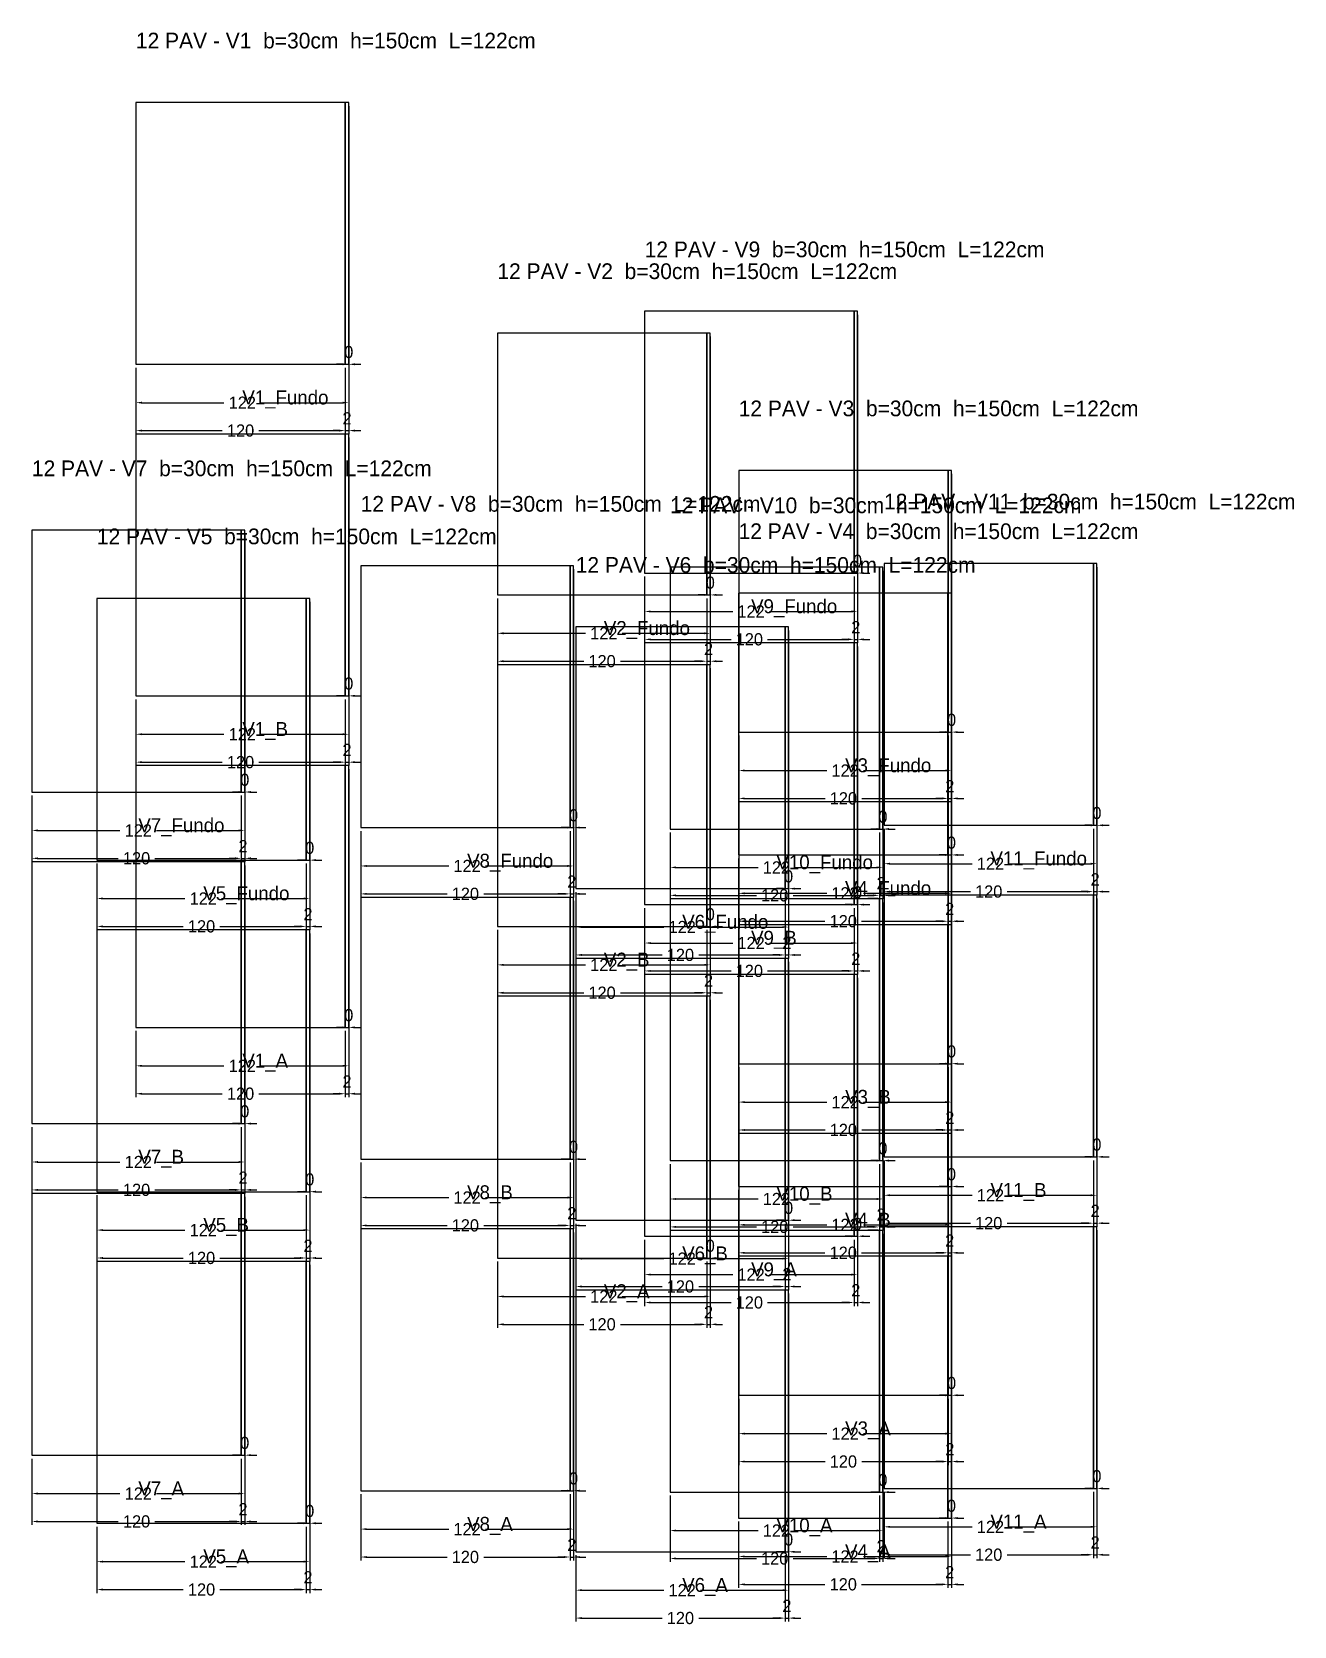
# Model space of a CAD drawing. Header units: metres. Extents: x 180 to 6304, y -9808 to 1664.
# Drawn here: x 5581 to 6304, y 750 to 1664 of the extents above; entities that cross this region are included whole.
import ezdxf

# ---------------------------------------------------------------- set-up
doc = ezdxf.new("R2010")
doc.units = ezdxf.units.M
doc.layers.add('COTA', color=3, linetype='Continuous')
doc.dimstyles.new('COTA_VIG', dxfattribs={"dimtxt": 7, "dimasz": 3.5, "dimexe": 2, "dimexo": 2, "dimgap": 1.5, "dimtad": 1, "dimdec": 1, "dimcen": 2.5, "dimclrd": 3, "dimclre": 3, "dimclrt": 3, "dimazin": 3, "dimtfac": 1, "dimtmove": 0, "dimatfit": 3})

msp = doc.modelspace()

# ---------------------------------------------------------------- texts
at = {"layer": 'NOMENCLATURA', "char_height": 9, "attachment_point": 1}
for s, insert in [('12 PAV - V1  b=30cm  h=150cm  L=122cm', (5640.42, 1663.25)), ('12 PAV - V9  b=30cm  h=150cm  L=122cm', (5932, 1543.61)), ('12 PAV - V2  b=30cm  h=150cm  L=122cm', (5847.61, 1531.09)), ('12 PAV - V3  b=30cm  h=150cm  L=122cm', (5985.9, 1452.47)), ('12 PAV - V7  b=30cm  h=150cm  L=122cm', (5580.82, 1418.13)), ('12 PAV - V8  b=30cm  h=150cm  L=122cm', (5769.25, 1397.77)), ('12 PAV - V11  b=30cm  h=150cm  L=122cm', (6069.18, 1399.07)), ('12 PAV - V10  b=30cm  h=150cm  L=122cm', (5946.53, 1396.93)), ('12 PAV - V5  b=30cm  h=150cm  L=122cm', (5618.06, 1379.12)), ('12 PAV - V4  b=30cm  h=150cm  L=122cm', (5985.83, 1382.09)), ('12 PAV - V6  b=30cm  h=150cm  L=122cm', (5892.51, 1362.77))]:
    msp.add_mtext(s, dxfattribs=dict(at, insert=insert))
at = {"layer": 'Texto Secao', "char_height": 8, "attachment_point": 1}
for s, insert in [('V1_Fundo', (5701.42, 1458.25)), ('V9_Fundo', (5993, 1338.61)), ('V2_Fundo', (5908.61, 1326.09)), ('V1_B', (5701.42, 1268.25)), ('V3_Fundo', (6046.9, 1247.47)), ('V7_Fundo', (5641.82, 1213.13)), ('V8_Fundo', (5830.25, 1192.77)), ('V10_Fundo', (6007.53, 1191.93)), ('V11_Fundo', (6130.18, 1194.07)), ('V5_Fundo', (5679.06, 1174.12)), ('V4_Fundo', (6046.83, 1177.09)), ('V6_Fundo', (5953.51, 1157.77)), ('V9_B', (5993, 1148.61)), ('V2_B', (5908.61, 1136.09)), ('V1_A', (5701.42, 1078.25)), ('V3_B', (6046.9, 1057.47)), ('V7_B', (5641.82, 1023.13)), ('V8_B', (5830.25, 1002.77)), ('V10_B', (6007.53, 1001.93)), ('V11_B', (6130.18, 1004.07)), ('V4_B', (6046.83, 987.09)), ('V5_B', (5679.06, 984.12)), ('V6_B', (5953.51, 967.77)), ('V9_A', (5993, 958.61)), ('V2_A', (5908.61, 946.09)), ('V3_A', (6046.9, 867.47)), ('V7_A', (5641.82, 833.13)), ('V11_A', (6130.18, 814.07)), ('V8_A', (5830.25, 812.77)), ('V10_A', (6007.53, 811.93)), ('V4_A', (6046.83, 797.09)), ('V5_A', (5679.06, 794.12)), ('V6_A', (5953.51, 777.77))]:
    msp.add_mtext(s, dxfattribs=dict(at, insert=insert))

# ---------------------------------------------------------------- blocks, each defined once
blk = doc.blocks.new('_CLOSEDFILLED')
at = {"color": 0, "linetype": 'BYBLOCK'}
blk.add_solid([(-1, 0.16), (0, 0), (-1, -0.16)], dxfattribs=at)
blk = doc.blocks.new('*D1')
at = {"color": 3}
for p, q in [((5640.42, 1091.25), (5640.42, 1069.25)), ((5762.42, 1091.25), (5762.42, 1069.25)), ((5643.92, 1071.25), (5690.92, 1071.25)), ((5711.92, 1071.25), (5758.92, 1071.25))]:
    blk.add_line(p, q, dxfattribs=at)
at = {"layer": 'Defpoints'}
for p in [(5640.42, 1093.25), (5762.42, 1093.25), (5640.42, 1071.25)]:
    blk.add_point(p, dxfattribs=at)
at = {"layer": 'COTA', "color": 3, "xscale": 3.5, "yscale": 3.5, "rotation": 180}
blk.add_blockref('_CLOSEDFILLED', (5640.42, 1071.25), dxfattribs=at)
at = {"layer": 'COTA', "color": 3, "xscale": 3.5, "yscale": 3.5}
blk.add_blockref('_CLOSEDFILLED', (5762.42, 1071.25), dxfattribs=at)
at = {"layer": 'COTA', "color": 3, "insert": (5701.42, 1071.25), "char_height": 7, "attachment_point": 5}
blk.add_mtext('122', dxfattribs=at)
blk = doc.blocks.new('*D2')
at = {"color": 3}
for p, q in [((5640.42, 1091.25), (5640.42, 1053.25)), ((5760.42, 1091.25), (5760.42, 1053.25)), ((5643.92, 1055.25), (5689.92, 1055.25)), ((5710.92, 1055.25), (5756.92, 1055.25))]:
    blk.add_line(p, q, dxfattribs=at)
at = {"layer": 'Defpoints'}
for p in [(5640.42, 1093.25), (5760.42, 1093.25), (5640.42, 1055.25)]:
    blk.add_point(p, dxfattribs=at)
at = {"layer": 'COTA', "color": 3, "xscale": 3.5, "yscale": 3.5, "rotation": 180}
blk.add_blockref('_CLOSEDFILLED', (5640.42, 1055.25), dxfattribs=at)
at = {"layer": 'COTA', "color": 3, "xscale": 3.5, "yscale": 3.5}
blk.add_blockref('_CLOSEDFILLED', (5760.42, 1055.25), dxfattribs=at)
at = {"layer": 'COTA', "color": 3, "insert": (5700.42, 1055.25), "char_height": 7, "attachment_point": 5}
blk.add_mtext('120', dxfattribs=at)
blk = doc.blocks.new('*D5')
at = {"color": 3}
for p, q in [((5640.42, 1281.25), (5640.42, 1259.25)), ((5762.42, 1281.25), (5762.42, 1259.25)), ((5643.92, 1261.25), (5690.92, 1261.25)), ((5711.92, 1261.25), (5758.92, 1261.25))]:
    blk.add_line(p, q, dxfattribs=at)
at = {"layer": 'Defpoints'}
for p in [(5640.42, 1283.25), (5762.42, 1283.25), (5640.42, 1261.25)]:
    blk.add_point(p, dxfattribs=at)
at = {"layer": 'COTA', "color": 3, "xscale": 3.5, "yscale": 3.5, "rotation": 180}
blk.add_blockref('_CLOSEDFILLED', (5640.42, 1261.25), dxfattribs=at)
at = {"layer": 'COTA', "color": 3, "xscale": 3.5, "yscale": 3.5}
blk.add_blockref('_CLOSEDFILLED', (5762.42, 1261.25), dxfattribs=at)
at = {"layer": 'COTA', "color": 3, "insert": (5701.42, 1261.25), "char_height": 7, "attachment_point": 5}
blk.add_mtext('122', dxfattribs=at)
blk = doc.blocks.new('*D6')
at = {"color": 3}
for p, q in [((5640.42, 1281.25), (5640.42, 1243.25)), ((5760.42, 1281.25), (5760.42, 1243.25)), ((5643.92, 1245.25), (5689.92, 1245.25)), ((5710.92, 1245.25), (5756.92, 1245.25))]:
    blk.add_line(p, q, dxfattribs=at)
at = {"layer": 'Defpoints'}
for p in [(5640.42, 1283.25), (5760.42, 1283.25), (5640.42, 1245.25)]:
    blk.add_point(p, dxfattribs=at)
at = {"layer": 'COTA', "color": 3, "xscale": 3.5, "yscale": 3.5, "rotation": 180}
blk.add_blockref('_CLOSEDFILLED', (5640.42, 1245.25), dxfattribs=at)
at = {"layer": 'COTA', "color": 3, "xscale": 3.5, "yscale": 3.5}
blk.add_blockref('_CLOSEDFILLED', (5760.42, 1245.25), dxfattribs=at)
at = {"layer": 'COTA', "color": 3, "insert": (5700.42, 1245.25), "char_height": 7, "attachment_point": 5}
blk.add_mtext('120', dxfattribs=at)
blk = doc.blocks.new('*D9')
at = {"color": 3}
for p, q in [((5640.42, 1471.25), (5640.42, 1449.25)), ((5762.42, 1471.25), (5762.42, 1449.25)), ((5643.92, 1451.25), (5690.92, 1451.25)), ((5711.92, 1451.25), (5758.92, 1451.25))]:
    blk.add_line(p, q, dxfattribs=at)
at = {"layer": 'Defpoints'}
for p in [(5640.42, 1473.25), (5762.42, 1473.25), (5640.42, 1451.25)]:
    blk.add_point(p, dxfattribs=at)
at = {"layer": 'COTA', "color": 3, "xscale": 3.5, "yscale": 3.5, "rotation": 180}
blk.add_blockref('_CLOSEDFILLED', (5640.42, 1451.25), dxfattribs=at)
at = {"layer": 'COTA', "color": 3, "xscale": 3.5, "yscale": 3.5}
blk.add_blockref('_CLOSEDFILLED', (5762.42, 1451.25), dxfattribs=at)
at = {"layer": 'COTA', "color": 3, "insert": (5701.42, 1451.25), "char_height": 7, "attachment_point": 5}
blk.add_mtext('122', dxfattribs=at)
blk = doc.blocks.new('*D10')
at = {"color": 3}
for p, q in [((5640.42, 1471.25), (5640.42, 1433.25)), ((5760.42, 1471.25), (5760.42, 1433.25)), ((5643.92, 1435.25), (5689.92, 1435.25)), ((5710.92, 1435.25), (5756.92, 1435.25))]:
    blk.add_line(p, q, dxfattribs=at)
at = {"layer": 'Defpoints'}
for p in [(5640.42, 1473.25), (5760.42, 1473.25), (5640.42, 1435.25)]:
    blk.add_point(p, dxfattribs=at)
at = {"layer": 'COTA', "color": 3, "xscale": 3.5, "yscale": 3.5, "rotation": 180}
blk.add_blockref('_CLOSEDFILLED', (5640.42, 1435.25), dxfattribs=at)
at = {"layer": 'COTA', "color": 3, "xscale": 3.5, "yscale": 3.5}
blk.add_blockref('_CLOSEDFILLED', (5760.42, 1435.25), dxfattribs=at)
at = {"layer": 'COTA', "color": 3, "insert": (5700.42, 1435.25), "char_height": 7, "attachment_point": 5}
blk.add_mtext('120', dxfattribs=at)
blk = doc.blocks.new('*D13')
at = {"color": 3}
for p, q in [((5847.61, 959.09), (5847.61, 937.09)), ((5969.61, 959.09), (5969.61, 937.09)), ((5851.11, 939.09), (5898.11, 939.09)), ((5919.11, 939.09), (5966.11, 939.09))]:
    blk.add_line(p, q, dxfattribs=at)
at = {"layer": 'Defpoints'}
for p in [(5847.61, 961.09), (5969.61, 961.09), (5847.61, 939.09)]:
    blk.add_point(p, dxfattribs=at)
at = {"layer": 'COTA', "color": 3, "xscale": 3.5, "yscale": 3.5, "rotation": 180}
blk.add_blockref('_CLOSEDFILLED', (5847.61, 939.09), dxfattribs=at)
at = {"layer": 'COTA', "color": 3, "xscale": 3.5, "yscale": 3.5}
blk.add_blockref('_CLOSEDFILLED', (5969.61, 939.09), dxfattribs=at)
at = {"layer": 'COTA', "color": 3, "insert": (5908.61, 939.09), "char_height": 7, "attachment_point": 5}
blk.add_mtext('122', dxfattribs=at)
blk = doc.blocks.new('*D14')
at = {"color": 3}
for p, q in [((5847.61, 959.09), (5847.61, 921.09)), ((5967.61, 959.09), (5967.61, 921.09)), ((5851.11, 923.09), (5897.11, 923.09)), ((5918.11, 923.09), (5964.11, 923.09))]:
    blk.add_line(p, q, dxfattribs=at)
at = {"layer": 'Defpoints'}
for p in [(5847.61, 961.09), (5967.61, 961.09), (5847.61, 923.09)]:
    blk.add_point(p, dxfattribs=at)
at = {"layer": 'COTA', "color": 3, "xscale": 3.5, "yscale": 3.5, "rotation": 180}
blk.add_blockref('_CLOSEDFILLED', (5847.61, 923.09), dxfattribs=at)
at = {"layer": 'COTA', "color": 3, "xscale": 3.5, "yscale": 3.5}
blk.add_blockref('_CLOSEDFILLED', (5967.61, 923.09), dxfattribs=at)
at = {"layer": 'COTA', "color": 3, "insert": (5907.61, 923.09), "char_height": 7, "attachment_point": 5}
blk.add_mtext('120', dxfattribs=at)
blk = doc.blocks.new('*D17')
at = {"color": 3}
for p, q in [((5847.61, 1149.09), (5847.61, 1127.09)), ((5969.61, 1149.09), (5969.61, 1127.09)), ((5851.11, 1129.09), (5898.11, 1129.09)), ((5919.11, 1129.09), (5966.11, 1129.09))]:
    blk.add_line(p, q, dxfattribs=at)
at = {"layer": 'Defpoints'}
for p in [(5847.61, 1151.09), (5969.61, 1151.09), (5847.61, 1129.09)]:
    blk.add_point(p, dxfattribs=at)
at = {"layer": 'COTA', "color": 3, "xscale": 3.5, "yscale": 3.5, "rotation": 180}
blk.add_blockref('_CLOSEDFILLED', (5847.61, 1129.09), dxfattribs=at)
at = {"layer": 'COTA', "color": 3, "xscale": 3.5, "yscale": 3.5}
blk.add_blockref('_CLOSEDFILLED', (5969.61, 1129.09), dxfattribs=at)
at = {"layer": 'COTA', "color": 3, "insert": (5908.61, 1129.09), "char_height": 7, "attachment_point": 5}
blk.add_mtext('122', dxfattribs=at)
blk = doc.blocks.new('*D18')
at = {"color": 3}
for p, q in [((5847.61, 1149.09), (5847.61, 1111.09)), ((5967.61, 1149.09), (5967.61, 1111.09)), ((5851.11, 1113.09), (5897.11, 1113.09)), ((5918.11, 1113.09), (5964.11, 1113.09))]:
    blk.add_line(p, q, dxfattribs=at)
at = {"layer": 'Defpoints'}
for p in [(5847.61, 1151.09), (5967.61, 1151.09), (5847.61, 1113.09)]:
    blk.add_point(p, dxfattribs=at)
at = {"layer": 'COTA', "color": 3, "xscale": 3.5, "yscale": 3.5, "rotation": 180}
blk.add_blockref('_CLOSEDFILLED', (5847.61, 1113.09), dxfattribs=at)
at = {"layer": 'COTA', "color": 3, "xscale": 3.5, "yscale": 3.5}
blk.add_blockref('_CLOSEDFILLED', (5967.61, 1113.09), dxfattribs=at)
at = {"layer": 'COTA', "color": 3, "insert": (5907.61, 1113.09), "char_height": 7, "attachment_point": 5}
blk.add_mtext('120', dxfattribs=at)
blk = doc.blocks.new('*D21')
at = {"color": 3}
for p, q in [((5847.61, 1339.09), (5847.61, 1317.09)), ((5969.61, 1339.09), (5969.61, 1317.09)), ((5851.11, 1319.09), (5898.11, 1319.09)), ((5919.11, 1319.09), (5966.11, 1319.09))]:
    blk.add_line(p, q, dxfattribs=at)
at = {"layer": 'Defpoints'}
for p in [(5847.61, 1341.09), (5969.61, 1341.09), (5847.61, 1319.09)]:
    blk.add_point(p, dxfattribs=at)
at = {"layer": 'COTA', "color": 3, "xscale": 3.5, "yscale": 3.5, "rotation": 180}
blk.add_blockref('_CLOSEDFILLED', (5847.61, 1319.09), dxfattribs=at)
at = {"layer": 'COTA', "color": 3, "xscale": 3.5, "yscale": 3.5}
blk.add_blockref('_CLOSEDFILLED', (5969.61, 1319.09), dxfattribs=at)
at = {"layer": 'COTA', "color": 3, "insert": (5908.61, 1319.09), "char_height": 7, "attachment_point": 5}
blk.add_mtext('122', dxfattribs=at)
blk = doc.blocks.new('*D22')
at = {"color": 3}
for p, q in [((5847.61, 1339.09), (5847.61, 1301.09)), ((5967.61, 1339.09), (5967.61, 1301.09)), ((5851.11, 1303.09), (5897.11, 1303.09)), ((5918.11, 1303.09), (5964.11, 1303.09))]:
    blk.add_line(p, q, dxfattribs=at)
at = {"layer": 'Defpoints'}
for p in [(5847.61, 1341.09), (5967.61, 1341.09), (5847.61, 1303.09)]:
    blk.add_point(p, dxfattribs=at)
at = {"layer": 'COTA', "color": 3, "xscale": 3.5, "yscale": 3.5, "rotation": 180}
blk.add_blockref('_CLOSEDFILLED', (5847.61, 1303.09), dxfattribs=at)
at = {"layer": 'COTA', "color": 3, "xscale": 3.5, "yscale": 3.5}
blk.add_blockref('_CLOSEDFILLED', (5967.61, 1303.09), dxfattribs=at)
at = {"layer": 'COTA', "color": 3, "insert": (5907.61, 1303.09), "char_height": 7, "attachment_point": 5}
blk.add_mtext('120', dxfattribs=at)
blk = doc.blocks.new('*D25')
at = {"color": 3}
for p, q in [((5985.9, 880.47), (5985.9, 858.47)), ((6107.9, 880.47), (6107.9, 858.47)), ((5989.4, 860.47), (6036.4, 860.47)), ((6057.4, 860.47), (6104.4, 860.47))]:
    blk.add_line(p, q, dxfattribs=at)
at = {"layer": 'Defpoints'}
for p in [(5985.9, 882.47), (6107.9, 882.47), (5985.9, 860.47)]:
    blk.add_point(p, dxfattribs=at)
at = {"layer": 'COTA', "color": 3, "xscale": 3.5, "yscale": 3.5, "rotation": 180}
blk.add_blockref('_CLOSEDFILLED', (5985.9, 860.47), dxfattribs=at)
at = {"layer": 'COTA', "color": 3, "xscale": 3.5, "yscale": 3.5}
blk.add_blockref('_CLOSEDFILLED', (6107.9, 860.47), dxfattribs=at)
at = {"layer": 'COTA', "color": 3, "insert": (6046.9, 860.47), "char_height": 7, "attachment_point": 5}
blk.add_mtext('122', dxfattribs=at)
blk = doc.blocks.new('*D26')
at = {"color": 3}
for p, q in [((5985.9, 880.47), (5985.9, 842.47)), ((6105.9, 880.47), (6105.9, 842.47)), ((5989.4, 844.47), (6035.4, 844.47)), ((6056.4, 844.47), (6102.4, 844.47))]:
    blk.add_line(p, q, dxfattribs=at)
at = {"layer": 'Defpoints'}
for p in [(5985.9, 882.47), (6105.9, 882.47), (5985.9, 844.47)]:
    blk.add_point(p, dxfattribs=at)
at = {"layer": 'COTA', "color": 3, "xscale": 3.5, "yscale": 3.5, "rotation": 180}
blk.add_blockref('_CLOSEDFILLED', (5985.9, 844.47), dxfattribs=at)
at = {"layer": 'COTA', "color": 3, "xscale": 3.5, "yscale": 3.5}
blk.add_blockref('_CLOSEDFILLED', (6105.9, 844.47), dxfattribs=at)
at = {"layer": 'COTA', "color": 3, "insert": (6045.9, 844.47), "char_height": 7, "attachment_point": 5}
blk.add_mtext('120', dxfattribs=at)
blk = doc.blocks.new('*D29')
at = {"color": 3}
for p, q in [((5985.9, 1070.47), (5985.9, 1048.47)), ((6107.9, 1070.47), (6107.9, 1048.47)), ((5989.4, 1050.47), (6036.4, 1050.47)), ((6057.4, 1050.47), (6104.4, 1050.47))]:
    blk.add_line(p, q, dxfattribs=at)
at = {"layer": 'Defpoints'}
for p in [(5985.9, 1072.47), (6107.9, 1072.47), (5985.9, 1050.47)]:
    blk.add_point(p, dxfattribs=at)
at = {"layer": 'COTA', "color": 3, "xscale": 3.5, "yscale": 3.5, "rotation": 180}
blk.add_blockref('_CLOSEDFILLED', (5985.9, 1050.47), dxfattribs=at)
at = {"layer": 'COTA', "color": 3, "xscale": 3.5, "yscale": 3.5}
blk.add_blockref('_CLOSEDFILLED', (6107.9, 1050.47), dxfattribs=at)
at = {"layer": 'COTA', "color": 3, "insert": (6046.9, 1050.47), "char_height": 7, "attachment_point": 5}
blk.add_mtext('122', dxfattribs=at)
blk = doc.blocks.new('*D30')
at = {"color": 3}
for p, q in [((5985.9, 1070.47), (5985.9, 1032.47)), ((6105.9, 1070.47), (6105.9, 1032.47)), ((5989.4, 1034.47), (6035.4, 1034.47)), ((6056.4, 1034.47), (6102.4, 1034.47))]:
    blk.add_line(p, q, dxfattribs=at)
at = {"layer": 'Defpoints'}
for p in [(5985.9, 1072.47), (6105.9, 1072.47), (5985.9, 1034.47)]:
    blk.add_point(p, dxfattribs=at)
at = {"layer": 'COTA', "color": 3, "xscale": 3.5, "yscale": 3.5, "rotation": 180}
blk.add_blockref('_CLOSEDFILLED', (5985.9, 1034.47), dxfattribs=at)
at = {"layer": 'COTA', "color": 3, "xscale": 3.5, "yscale": 3.5}
blk.add_blockref('_CLOSEDFILLED', (6105.9, 1034.47), dxfattribs=at)
at = {"layer": 'COTA', "color": 3, "insert": (6045.9, 1034.47), "char_height": 7, "attachment_point": 5}
blk.add_mtext('120', dxfattribs=at)
blk = doc.blocks.new('*D33')
at = {"color": 3}
for p, q in [((5985.9, 1260.47), (5985.9, 1238.47)), ((6107.9, 1260.47), (6107.9, 1238.47)), ((5989.4, 1240.47), (6036.4, 1240.47)), ((6057.4, 1240.47), (6104.4, 1240.47))]:
    blk.add_line(p, q, dxfattribs=at)
at = {"layer": 'Defpoints'}
for p in [(5985.9, 1262.47), (6107.9, 1262.47), (5985.9, 1240.47)]:
    blk.add_point(p, dxfattribs=at)
at = {"layer": 'COTA', "color": 3, "xscale": 3.5, "yscale": 3.5, "rotation": 180}
blk.add_blockref('_CLOSEDFILLED', (5985.9, 1240.47), dxfattribs=at)
at = {"layer": 'COTA', "color": 3, "xscale": 3.5, "yscale": 3.5}
blk.add_blockref('_CLOSEDFILLED', (6107.9, 1240.47), dxfattribs=at)
at = {"layer": 'COTA', "color": 3, "insert": (6046.9, 1240.47), "char_height": 7, "attachment_point": 5}
blk.add_mtext('122', dxfattribs=at)
blk = doc.blocks.new('*D34')
at = {"color": 3}
for p, q in [((5985.9, 1260.47), (5985.9, 1222.47)), ((6105.9, 1260.47), (6105.9, 1222.47)), ((5989.4, 1224.47), (6035.4, 1224.47)), ((6056.4, 1224.47), (6102.4, 1224.47))]:
    blk.add_line(p, q, dxfattribs=at)
at = {"layer": 'Defpoints'}
for p in [(5985.9, 1262.47), (6105.9, 1262.47), (5985.9, 1224.47)]:
    blk.add_point(p, dxfattribs=at)
at = {"layer": 'COTA', "color": 3, "xscale": 3.5, "yscale": 3.5, "rotation": 180}
blk.add_blockref('_CLOSEDFILLED', (5985.9, 1224.47), dxfattribs=at)
at = {"layer": 'COTA', "color": 3, "xscale": 3.5, "yscale": 3.5}
blk.add_blockref('_CLOSEDFILLED', (6105.9, 1224.47), dxfattribs=at)
at = {"layer": 'COTA', "color": 3, "insert": (6045.9, 1224.47), "char_height": 7, "attachment_point": 5}
blk.add_mtext('120', dxfattribs=at)
blk = doc.blocks.new('*D37')
at = {"color": 3}
for p, q in [((5985.83, 810.09), (5985.83, 788.09)), ((6107.83, 810.09), (6107.83, 788.09)), ((5989.33, 790.09), (6036.33, 790.09)), ((6057.33, 790.09), (6104.33, 790.09))]:
    blk.add_line(p, q, dxfattribs=at)
at = {"layer": 'Defpoints'}
for p in [(5985.83, 812.09), (6107.83, 812.09), (5985.83, 790.09)]:
    blk.add_point(p, dxfattribs=at)
at = {"layer": 'COTA', "color": 3, "xscale": 3.5, "yscale": 3.5, "rotation": 180}
blk.add_blockref('_CLOSEDFILLED', (5985.83, 790.09), dxfattribs=at)
at = {"layer": 'COTA', "color": 3, "xscale": 3.5, "yscale": 3.5}
blk.add_blockref('_CLOSEDFILLED', (6107.83, 790.09), dxfattribs=at)
at = {"layer": 'COTA', "color": 3, "insert": (6046.83, 790.09), "char_height": 7, "attachment_point": 5}
blk.add_mtext('122', dxfattribs=at)
blk = doc.blocks.new('*D38')
at = {"color": 3}
for p, q in [((5985.83, 810.09), (5985.83, 772.09)), ((6105.83, 810.09), (6105.83, 772.09)), ((5989.33, 774.09), (6035.33, 774.09)), ((6056.33, 774.09), (6102.33, 774.09))]:
    blk.add_line(p, q, dxfattribs=at)
at = {"layer": 'Defpoints'}
for p in [(5985.83, 812.09), (6105.83, 812.09), (5985.83, 774.09)]:
    blk.add_point(p, dxfattribs=at)
at = {"layer": 'COTA', "color": 3, "xscale": 3.5, "yscale": 3.5, "rotation": 180}
blk.add_blockref('_CLOSEDFILLED', (5985.83, 774.09), dxfattribs=at)
at = {"layer": 'COTA', "color": 3, "xscale": 3.5, "yscale": 3.5}
blk.add_blockref('_CLOSEDFILLED', (6105.83, 774.09), dxfattribs=at)
at = {"layer": 'COTA', "color": 3, "insert": (6045.83, 774.09), "char_height": 7, "attachment_point": 5}
blk.add_mtext('120', dxfattribs=at)
blk = doc.blocks.new('*D41')
at = {"color": 3}
for p, q in [((5985.83, 1000.09), (5985.83, 978.09)), ((6107.83, 1000.09), (6107.83, 978.09)), ((5989.33, 980.09), (6036.33, 980.09)), ((6057.33, 980.09), (6104.33, 980.09))]:
    blk.add_line(p, q, dxfattribs=at)
at = {"layer": 'Defpoints'}
for p in [(5985.83, 1002.09), (6107.83, 1002.09), (5985.83, 980.09)]:
    blk.add_point(p, dxfattribs=at)
at = {"layer": 'COTA', "color": 3, "xscale": 3.5, "yscale": 3.5, "rotation": 180}
blk.add_blockref('_CLOSEDFILLED', (5985.83, 980.09), dxfattribs=at)
at = {"layer": 'COTA', "color": 3, "xscale": 3.5, "yscale": 3.5}
blk.add_blockref('_CLOSEDFILLED', (6107.83, 980.09), dxfattribs=at)
at = {"layer": 'COTA', "color": 3, "insert": (6046.83, 980.09), "char_height": 7, "attachment_point": 5}
blk.add_mtext('122', dxfattribs=at)
blk = doc.blocks.new('*D42')
at = {"color": 3}
for p, q in [((5985.83, 1000.09), (5985.83, 962.09)), ((6105.83, 1000.09), (6105.83, 962.09)), ((5989.33, 964.09), (6035.33, 964.09)), ((6056.33, 964.09), (6102.33, 964.09))]:
    blk.add_line(p, q, dxfattribs=at)
at = {"layer": 'Defpoints'}
for p in [(5985.83, 1002.09), (6105.83, 1002.09), (5985.83, 964.09)]:
    blk.add_point(p, dxfattribs=at)
at = {"layer": 'COTA', "color": 3, "xscale": 3.5, "yscale": 3.5, "rotation": 180}
blk.add_blockref('_CLOSEDFILLED', (5985.83, 964.09), dxfattribs=at)
at = {"layer": 'COTA', "color": 3, "xscale": 3.5, "yscale": 3.5}
blk.add_blockref('_CLOSEDFILLED', (6105.83, 964.09), dxfattribs=at)
at = {"layer": 'COTA', "color": 3, "insert": (6045.83, 964.09), "char_height": 7, "attachment_point": 5}
blk.add_mtext('120', dxfattribs=at)
blk = doc.blocks.new('*D45')
at = {"color": 3}
for p, q in [((5985.83, 1190.09), (5985.83, 1168.09)), ((6107.83, 1190.09), (6107.83, 1168.09)), ((5989.33, 1170.09), (6036.33, 1170.09)), ((6057.33, 1170.09), (6104.33, 1170.09))]:
    blk.add_line(p, q, dxfattribs=at)
at = {"layer": 'Defpoints'}
for p in [(5985.83, 1192.09), (6107.83, 1192.09), (5985.83, 1170.09)]:
    blk.add_point(p, dxfattribs=at)
at = {"layer": 'COTA', "color": 3, "xscale": 3.5, "yscale": 3.5, "rotation": 180}
blk.add_blockref('_CLOSEDFILLED', (5985.83, 1170.09), dxfattribs=at)
at = {"layer": 'COTA', "color": 3, "xscale": 3.5, "yscale": 3.5}
blk.add_blockref('_CLOSEDFILLED', (6107.83, 1170.09), dxfattribs=at)
at = {"layer": 'COTA', "color": 3, "insert": (6046.83, 1170.09), "char_height": 7, "attachment_point": 5}
blk.add_mtext('122', dxfattribs=at)
blk = doc.blocks.new('*D46')
at = {"color": 3}
for p, q in [((5985.83, 1190.09), (5985.83, 1152.09)), ((6105.83, 1190.09), (6105.83, 1152.09)), ((5989.33, 1154.09), (6035.33, 1154.09)), ((6056.33, 1154.09), (6102.33, 1154.09))]:
    blk.add_line(p, q, dxfattribs=at)
at = {"layer": 'Defpoints'}
for p in [(5985.83, 1192.09), (6105.83, 1192.09), (5985.83, 1154.09)]:
    blk.add_point(p, dxfattribs=at)
at = {"layer": 'COTA', "color": 3, "xscale": 3.5, "yscale": 3.5, "rotation": 180}
blk.add_blockref('_CLOSEDFILLED', (5985.83, 1154.09), dxfattribs=at)
at = {"layer": 'COTA', "color": 3, "xscale": 3.5, "yscale": 3.5}
blk.add_blockref('_CLOSEDFILLED', (6105.83, 1154.09), dxfattribs=at)
at = {"layer": 'COTA', "color": 3, "insert": (6045.83, 1154.09), "char_height": 7, "attachment_point": 5}
blk.add_mtext('120', dxfattribs=at)
blk = doc.blocks.new('*D49')
at = {"color": 3}
for p, q in [((5618.06, 807.12), (5618.06, 785.12)), ((5740.06, 807.12), (5740.06, 785.12)), ((5621.56, 787.12), (5668.56, 787.12)), ((5689.56, 787.12), (5736.56, 787.12))]:
    blk.add_line(p, q, dxfattribs=at)
at = {"layer": 'Defpoints'}
for p in [(5618.06, 809.12), (5740.06, 809.12), (5618.06, 787.12)]:
    blk.add_point(p, dxfattribs=at)
at = {"layer": 'COTA', "color": 3, "xscale": 3.5, "yscale": 3.5, "rotation": 180}
blk.add_blockref('_CLOSEDFILLED', (5618.06, 787.12), dxfattribs=at)
at = {"layer": 'COTA', "color": 3, "xscale": 3.5, "yscale": 3.5}
blk.add_blockref('_CLOSEDFILLED', (5740.06, 787.12), dxfattribs=at)
at = {"layer": 'COTA', "color": 3, "insert": (5679.06, 787.12), "char_height": 7, "attachment_point": 5}
blk.add_mtext('122', dxfattribs=at)
blk = doc.blocks.new('*D50')
at = {"color": 3}
for p, q in [((5618.06, 807.12), (5618.06, 769.12)), ((5738.06, 807.12), (5738.06, 769.12)), ((5621.56, 771.12), (5667.56, 771.12)), ((5688.56, 771.12), (5734.56, 771.12))]:
    blk.add_line(p, q, dxfattribs=at)
at = {"layer": 'Defpoints'}
for p in [(5618.06, 809.12), (5738.06, 809.12), (5618.06, 771.12)]:
    blk.add_point(p, dxfattribs=at)
at = {"layer": 'COTA', "color": 3, "xscale": 3.5, "yscale": 3.5, "rotation": 180}
blk.add_blockref('_CLOSEDFILLED', (5618.06, 771.12), dxfattribs=at)
at = {"layer": 'COTA', "color": 3, "xscale": 3.5, "yscale": 3.5}
blk.add_blockref('_CLOSEDFILLED', (5738.06, 771.12), dxfattribs=at)
at = {"layer": 'COTA', "color": 3, "insert": (5678.06, 771.12), "char_height": 7, "attachment_point": 5}
blk.add_mtext('120', dxfattribs=at)
blk = doc.blocks.new('*D53')
at = {"color": 3}
for p, q in [((5618.06, 997.12), (5618.06, 975.12)), ((5740.06, 997.12), (5740.06, 975.12)), ((5621.56, 977.12), (5668.56, 977.12)), ((5689.56, 977.12), (5736.56, 977.12))]:
    blk.add_line(p, q, dxfattribs=at)
at = {"layer": 'Defpoints'}
for p in [(5618.06, 999.12), (5740.06, 999.12), (5618.06, 977.12)]:
    blk.add_point(p, dxfattribs=at)
at = {"layer": 'COTA', "color": 3, "xscale": 3.5, "yscale": 3.5, "rotation": 180}
blk.add_blockref('_CLOSEDFILLED', (5618.06, 977.12), dxfattribs=at)
at = {"layer": 'COTA', "color": 3, "xscale": 3.5, "yscale": 3.5}
blk.add_blockref('_CLOSEDFILLED', (5740.06, 977.12), dxfattribs=at)
at = {"layer": 'COTA', "color": 3, "insert": (5679.06, 977.12), "char_height": 7, "attachment_point": 5}
blk.add_mtext('122', dxfattribs=at)
blk = doc.blocks.new('*D54')
at = {"color": 3}
for p, q in [((5618.06, 997.12), (5618.06, 959.12)), ((5738.06, 997.12), (5738.06, 959.12)), ((5621.56, 961.12), (5667.56, 961.12)), ((5688.56, 961.12), (5734.56, 961.12))]:
    blk.add_line(p, q, dxfattribs=at)
at = {"layer": 'Defpoints'}
for p in [(5618.06, 999.12), (5738.06, 999.12), (5618.06, 961.12)]:
    blk.add_point(p, dxfattribs=at)
at = {"layer": 'COTA', "color": 3, "xscale": 3.5, "yscale": 3.5, "rotation": 180}
blk.add_blockref('_CLOSEDFILLED', (5618.06, 961.12), dxfattribs=at)
at = {"layer": 'COTA', "color": 3, "xscale": 3.5, "yscale": 3.5}
blk.add_blockref('_CLOSEDFILLED', (5738.06, 961.12), dxfattribs=at)
at = {"layer": 'COTA', "color": 3, "insert": (5678.06, 961.12), "char_height": 7, "attachment_point": 5}
blk.add_mtext('120', dxfattribs=at)
blk = doc.blocks.new('*D57')
at = {"color": 3}
for p, q in [((5618.06, 1187.12), (5618.06, 1165.12)), ((5740.06, 1187.12), (5740.06, 1165.12)), ((5621.56, 1167.12), (5668.56, 1167.12)), ((5689.56, 1167.12), (5736.56, 1167.12))]:
    blk.add_line(p, q, dxfattribs=at)
at = {"layer": 'Defpoints'}
for p in [(5618.06, 1189.12), (5740.06, 1189.12), (5618.06, 1167.12)]:
    blk.add_point(p, dxfattribs=at)
at = {"layer": 'COTA', "color": 3, "xscale": 3.5, "yscale": 3.5, "rotation": 180}
blk.add_blockref('_CLOSEDFILLED', (5618.06, 1167.12), dxfattribs=at)
at = {"layer": 'COTA', "color": 3, "xscale": 3.5, "yscale": 3.5}
blk.add_blockref('_CLOSEDFILLED', (5740.06, 1167.12), dxfattribs=at)
at = {"layer": 'COTA', "color": 3, "insert": (5679.06, 1167.12), "char_height": 7, "attachment_point": 5}
blk.add_mtext('122', dxfattribs=at)
blk = doc.blocks.new('*D58')
at = {"color": 3}
for p, q in [((5618.06, 1187.12), (5618.06, 1149.12)), ((5738.06, 1187.12), (5738.06, 1149.12)), ((5621.56, 1151.12), (5667.56, 1151.12)), ((5688.56, 1151.12), (5734.56, 1151.12))]:
    blk.add_line(p, q, dxfattribs=at)
at = {"layer": 'Defpoints'}
for p in [(5618.06, 1189.12), (5738.06, 1189.12), (5618.06, 1151.12)]:
    blk.add_point(p, dxfattribs=at)
at = {"layer": 'COTA', "color": 3, "xscale": 3.5, "yscale": 3.5, "rotation": 180}
blk.add_blockref('_CLOSEDFILLED', (5618.06, 1151.12), dxfattribs=at)
at = {"layer": 'COTA', "color": 3, "xscale": 3.5, "yscale": 3.5}
blk.add_blockref('_CLOSEDFILLED', (5738.06, 1151.12), dxfattribs=at)
at = {"layer": 'COTA', "color": 3, "insert": (5678.06, 1151.12), "char_height": 7, "attachment_point": 5}
blk.add_mtext('120', dxfattribs=at)
blk = doc.blocks.new('*D61')
at = {"color": 3}
for p, q in [((5892.51, 790.77), (5892.51, 768.77)), ((6014.51, 790.77), (6014.51, 768.77)), ((5896.01, 770.77), (5943.01, 770.77)), ((5964.01, 770.77), (6011.01, 770.77))]:
    blk.add_line(p, q, dxfattribs=at)
at = {"layer": 'Defpoints'}
for p in [(5892.51, 792.77), (6014.51, 792.77), (5892.51, 770.77)]:
    blk.add_point(p, dxfattribs=at)
at = {"layer": 'COTA', "color": 3, "xscale": 3.5, "yscale": 3.5, "rotation": 180}
blk.add_blockref('_CLOSEDFILLED', (5892.51, 770.77), dxfattribs=at)
at = {"layer": 'COTA', "color": 3, "xscale": 3.5, "yscale": 3.5}
blk.add_blockref('_CLOSEDFILLED', (6014.51, 770.77), dxfattribs=at)
at = {"layer": 'COTA', "color": 3, "insert": (5953.51, 770.77), "char_height": 7, "attachment_point": 5}
blk.add_mtext('122', dxfattribs=at)
blk = doc.blocks.new('*D62')
at = {"color": 3}
for p, q in [((5892.51, 790.77), (5892.51, 752.77)), ((6012.51, 790.77), (6012.51, 752.77)), ((5896.01, 754.77), (5942.01, 754.77)), ((5963.01, 754.77), (6009.01, 754.77))]:
    blk.add_line(p, q, dxfattribs=at)
at = {"layer": 'Defpoints'}
for p in [(5892.51, 792.77), (6012.51, 792.77), (5892.51, 754.77)]:
    blk.add_point(p, dxfattribs=at)
at = {"layer": 'COTA', "color": 3, "xscale": 3.5, "yscale": 3.5, "rotation": 180}
blk.add_blockref('_CLOSEDFILLED', (5892.51, 754.77), dxfattribs=at)
at = {"layer": 'COTA', "color": 3, "xscale": 3.5, "yscale": 3.5}
blk.add_blockref('_CLOSEDFILLED', (6012.51, 754.77), dxfattribs=at)
at = {"layer": 'COTA', "color": 3, "insert": (5952.51, 754.77), "char_height": 7, "attachment_point": 5}
blk.add_mtext('120', dxfattribs=at)
blk = doc.blocks.new('*D65')
at = {"color": 3}
for p, q in [((5892.51, 980.77), (5892.51, 958.77)), ((6014.51, 980.77), (6014.51, 958.77)), ((5896.01, 960.77), (5943.01, 960.77)), ((5964.01, 960.77), (6011.01, 960.77))]:
    blk.add_line(p, q, dxfattribs=at)
at = {"layer": 'Defpoints'}
for p in [(5892.51, 982.77), (6014.51, 982.77), (5892.51, 960.77)]:
    blk.add_point(p, dxfattribs=at)
at = {"layer": 'COTA', "color": 3, "xscale": 3.5, "yscale": 3.5, "rotation": 180}
blk.add_blockref('_CLOSEDFILLED', (5892.51, 960.77), dxfattribs=at)
at = {"layer": 'COTA', "color": 3, "xscale": 3.5, "yscale": 3.5}
blk.add_blockref('_CLOSEDFILLED', (6014.51, 960.77), dxfattribs=at)
at = {"layer": 'COTA', "color": 3, "insert": (5953.51, 960.77), "char_height": 7, "attachment_point": 5}
blk.add_mtext('122', dxfattribs=at)
blk = doc.blocks.new('*D66')
at = {"color": 3}
for p, q in [((5892.51, 980.77), (5892.51, 942.77)), ((6012.51, 980.77), (6012.51, 942.77)), ((5896.01, 944.77), (5942.01, 944.77)), ((5963.01, 944.77), (6009.01, 944.77))]:
    blk.add_line(p, q, dxfattribs=at)
at = {"layer": 'Defpoints'}
for p in [(5892.51, 982.77), (6012.51, 982.77), (5892.51, 944.77)]:
    blk.add_point(p, dxfattribs=at)
at = {"layer": 'COTA', "color": 3, "xscale": 3.5, "yscale": 3.5, "rotation": 180}
blk.add_blockref('_CLOSEDFILLED', (5892.51, 944.77), dxfattribs=at)
at = {"layer": 'COTA', "color": 3, "xscale": 3.5, "yscale": 3.5}
blk.add_blockref('_CLOSEDFILLED', (6012.51, 944.77), dxfattribs=at)
at = {"layer": 'COTA', "color": 3, "insert": (5952.51, 944.77), "char_height": 7, "attachment_point": 5}
blk.add_mtext('120', dxfattribs=at)
blk = doc.blocks.new('*D69')
at = {"color": 3}
for p, q in [((5892.51, 1170.77), (5892.51, 1148.77)), ((6014.51, 1170.77), (6014.51, 1148.77)), ((5896.01, 1150.77), (5943.01, 1150.77)), ((5964.01, 1150.77), (6011.01, 1150.77))]:
    blk.add_line(p, q, dxfattribs=at)
at = {"layer": 'Defpoints'}
for p in [(5892.51, 1172.77), (6014.51, 1172.77), (5892.51, 1150.77)]:
    blk.add_point(p, dxfattribs=at)
at = {"layer": 'COTA', "color": 3, "xscale": 3.5, "yscale": 3.5, "rotation": 180}
blk.add_blockref('_CLOSEDFILLED', (5892.51, 1150.77), dxfattribs=at)
at = {"layer": 'COTA', "color": 3, "xscale": 3.5, "yscale": 3.5}
blk.add_blockref('_CLOSEDFILLED', (6014.51, 1150.77), dxfattribs=at)
at = {"layer": 'COTA', "color": 3, "insert": (5953.51, 1150.77), "char_height": 7, "attachment_point": 5}
blk.add_mtext('122', dxfattribs=at)
blk = doc.blocks.new('*D70')
at = {"color": 3}
for p, q in [((5892.51, 1170.77), (5892.51, 1132.77)), ((6012.51, 1170.77), (6012.51, 1132.77)), ((5896.01, 1134.77), (5942.01, 1134.77)), ((5963.01, 1134.77), (6009.01, 1134.77))]:
    blk.add_line(p, q, dxfattribs=at)
at = {"layer": 'Defpoints'}
for p in [(5892.51, 1172.77), (6012.51, 1172.77), (5892.51, 1134.77)]:
    blk.add_point(p, dxfattribs=at)
at = {"layer": 'COTA', "color": 3, "xscale": 3.5, "yscale": 3.5, "rotation": 180}
blk.add_blockref('_CLOSEDFILLED', (5892.51, 1134.77), dxfattribs=at)
at = {"layer": 'COTA', "color": 3, "xscale": 3.5, "yscale": 3.5}
blk.add_blockref('_CLOSEDFILLED', (6012.51, 1134.77), dxfattribs=at)
at = {"layer": 'COTA', "color": 3, "insert": (5952.51, 1134.77), "char_height": 7, "attachment_point": 5}
blk.add_mtext('120', dxfattribs=at)
blk = doc.blocks.new('*D73')
at = {"color": 3}
for p, q in [((5580.82, 846.13), (5580.82, 824.13)), ((5702.82, 846.13), (5702.82, 824.13)), ((5584.32, 826.13), (5631.32, 826.13)), ((5652.32, 826.13), (5699.32, 826.13))]:
    blk.add_line(p, q, dxfattribs=at)
at = {"layer": 'Defpoints'}
for p in [(5580.82, 848.13), (5702.82, 848.13), (5580.82, 826.13)]:
    blk.add_point(p, dxfattribs=at)
at = {"layer": 'COTA', "color": 3, "xscale": 3.5, "yscale": 3.5, "rotation": 180}
blk.add_blockref('_CLOSEDFILLED', (5580.82, 826.13), dxfattribs=at)
at = {"layer": 'COTA', "color": 3, "xscale": 3.5, "yscale": 3.5}
blk.add_blockref('_CLOSEDFILLED', (5702.82, 826.13), dxfattribs=at)
at = {"layer": 'COTA', "color": 3, "insert": (5641.82, 826.13), "char_height": 7, "attachment_point": 5}
blk.add_mtext('122', dxfattribs=at)
blk = doc.blocks.new('*D74')
at = {"color": 3}
for p, q in [((5580.82, 846.13), (5580.82, 808.13)), ((5700.82, 846.13), (5700.82, 808.13)), ((5584.32, 810.13), (5630.32, 810.13)), ((5651.32, 810.13), (5697.32, 810.13))]:
    blk.add_line(p, q, dxfattribs=at)
at = {"layer": 'Defpoints'}
for p in [(5580.82, 848.13), (5700.82, 848.13), (5580.82, 810.13)]:
    blk.add_point(p, dxfattribs=at)
at = {"layer": 'COTA', "color": 3, "xscale": 3.5, "yscale": 3.5, "rotation": 180}
blk.add_blockref('_CLOSEDFILLED', (5580.82, 810.13), dxfattribs=at)
at = {"layer": 'COTA', "color": 3, "xscale": 3.5, "yscale": 3.5}
blk.add_blockref('_CLOSEDFILLED', (5700.82, 810.13), dxfattribs=at)
at = {"layer": 'COTA', "color": 3, "insert": (5640.82, 810.13), "char_height": 7, "attachment_point": 5}
blk.add_mtext('120', dxfattribs=at)
blk = doc.blocks.new('*D77')
at = {"color": 3}
for p, q in [((5580.82, 1036.13), (5580.82, 1014.13)), ((5702.82, 1036.13), (5702.82, 1014.13)), ((5584.32, 1016.13), (5631.32, 1016.13)), ((5652.32, 1016.13), (5699.32, 1016.13))]:
    blk.add_line(p, q, dxfattribs=at)
at = {"layer": 'Defpoints'}
for p in [(5580.82, 1038.13), (5702.82, 1038.13), (5580.82, 1016.13)]:
    blk.add_point(p, dxfattribs=at)
at = {"layer": 'COTA', "color": 3, "xscale": 3.5, "yscale": 3.5, "rotation": 180}
blk.add_blockref('_CLOSEDFILLED', (5580.82, 1016.13), dxfattribs=at)
at = {"layer": 'COTA', "color": 3, "xscale": 3.5, "yscale": 3.5}
blk.add_blockref('_CLOSEDFILLED', (5702.82, 1016.13), dxfattribs=at)
at = {"layer": 'COTA', "color": 3, "insert": (5641.82, 1016.13), "char_height": 7, "attachment_point": 5}
blk.add_mtext('122', dxfattribs=at)
blk = doc.blocks.new('*D78')
at = {"color": 3}
for p, q in [((5580.82, 1036.13), (5580.82, 998.13)), ((5700.82, 1036.13), (5700.82, 998.13)), ((5584.32, 1000.13), (5630.32, 1000.13)), ((5651.32, 1000.13), (5697.32, 1000.13))]:
    blk.add_line(p, q, dxfattribs=at)
at = {"layer": 'Defpoints'}
for p in [(5580.82, 1038.13), (5700.82, 1038.13), (5580.82, 1000.13)]:
    blk.add_point(p, dxfattribs=at)
at = {"layer": 'COTA', "color": 3, "xscale": 3.5, "yscale": 3.5, "rotation": 180}
blk.add_blockref('_CLOSEDFILLED', (5580.82, 1000.13), dxfattribs=at)
at = {"layer": 'COTA', "color": 3, "xscale": 3.5, "yscale": 3.5}
blk.add_blockref('_CLOSEDFILLED', (5700.82, 1000.13), dxfattribs=at)
at = {"layer": 'COTA', "color": 3, "insert": (5640.82, 1000.13), "char_height": 7, "attachment_point": 5}
blk.add_mtext('120', dxfattribs=at)
blk = doc.blocks.new('*D81')
at = {"color": 3}
for p, q in [((5580.82, 1226.13), (5580.82, 1204.13)), ((5702.82, 1226.13), (5702.82, 1204.13)), ((5584.32, 1206.13), (5631.32, 1206.13)), ((5652.32, 1206.13), (5699.32, 1206.13))]:
    blk.add_line(p, q, dxfattribs=at)
at = {"layer": 'Defpoints'}
for p in [(5580.82, 1228.13), (5702.82, 1228.13), (5580.82, 1206.13)]:
    blk.add_point(p, dxfattribs=at)
at = {"layer": 'COTA', "color": 3, "xscale": 3.5, "yscale": 3.5, "rotation": 180}
blk.add_blockref('_CLOSEDFILLED', (5580.82, 1206.13), dxfattribs=at)
at = {"layer": 'COTA', "color": 3, "xscale": 3.5, "yscale": 3.5}
blk.add_blockref('_CLOSEDFILLED', (5702.82, 1206.13), dxfattribs=at)
at = {"layer": 'COTA', "color": 3, "insert": (5641.82, 1206.13), "char_height": 7, "attachment_point": 5}
blk.add_mtext('122', dxfattribs=at)
blk = doc.blocks.new('*D82')
at = {"color": 3}
for p, q in [((5580.82, 1226.13), (5580.82, 1188.13)), ((5700.82, 1226.13), (5700.82, 1188.13)), ((5584.32, 1190.13), (5630.32, 1190.13)), ((5651.32, 1190.13), (5697.32, 1190.13))]:
    blk.add_line(p, q, dxfattribs=at)
at = {"layer": 'Defpoints'}
for p in [(5580.82, 1228.13), (5700.82, 1228.13), (5580.82, 1190.13)]:
    blk.add_point(p, dxfattribs=at)
at = {"layer": 'COTA', "color": 3, "xscale": 3.5, "yscale": 3.5, "rotation": 180}
blk.add_blockref('_CLOSEDFILLED', (5580.82, 1190.13), dxfattribs=at)
at = {"layer": 'COTA', "color": 3, "xscale": 3.5, "yscale": 3.5}
blk.add_blockref('_CLOSEDFILLED', (5700.82, 1190.13), dxfattribs=at)
at = {"layer": 'COTA', "color": 3, "insert": (5640.82, 1190.13), "char_height": 7, "attachment_point": 5}
blk.add_mtext('120', dxfattribs=at)
blk = doc.blocks.new('*D85')
at = {"color": 3}
for p, q in [((5769.25, 825.77), (5769.25, 803.77)), ((5891.25, 825.77), (5891.25, 803.77)), ((5772.75, 805.77), (5819.75, 805.77)), ((5840.75, 805.77), (5887.75, 805.77))]:
    blk.add_line(p, q, dxfattribs=at)
at = {"layer": 'Defpoints'}
for p in [(5769.25, 827.77), (5891.25, 827.77), (5769.25, 805.77)]:
    blk.add_point(p, dxfattribs=at)
at = {"layer": 'COTA', "color": 3, "xscale": 3.5, "yscale": 3.5, "rotation": 180}
blk.add_blockref('_CLOSEDFILLED', (5769.25, 805.77), dxfattribs=at)
at = {"layer": 'COTA', "color": 3, "xscale": 3.5, "yscale": 3.5}
blk.add_blockref('_CLOSEDFILLED', (5891.25, 805.77), dxfattribs=at)
at = {"layer": 'COTA', "color": 3, "insert": (5830.25, 805.77), "char_height": 7, "attachment_point": 5}
blk.add_mtext('122', dxfattribs=at)
blk = doc.blocks.new('*D86')
at = {"color": 3}
for p, q in [((5769.25, 825.77), (5769.25, 787.77)), ((5889.25, 825.77), (5889.25, 787.77)), ((5772.75, 789.77), (5818.75, 789.77)), ((5839.75, 789.77), (5885.75, 789.77))]:
    blk.add_line(p, q, dxfattribs=at)
at = {"layer": 'Defpoints'}
for p in [(5769.25, 827.77), (5889.25, 827.77), (5769.25, 789.77)]:
    blk.add_point(p, dxfattribs=at)
at = {"layer": 'COTA', "color": 3, "xscale": 3.5, "yscale": 3.5, "rotation": 180}
blk.add_blockref('_CLOSEDFILLED', (5769.25, 789.77), dxfattribs=at)
at = {"layer": 'COTA', "color": 3, "xscale": 3.5, "yscale": 3.5}
blk.add_blockref('_CLOSEDFILLED', (5889.25, 789.77), dxfattribs=at)
at = {"layer": 'COTA', "color": 3, "insert": (5829.25, 789.77), "char_height": 7, "attachment_point": 5}
blk.add_mtext('120', dxfattribs=at)
blk = doc.blocks.new('*D89')
at = {"color": 3}
for p, q in [((5769.25, 1015.77), (5769.25, 993.77)), ((5891.25, 1015.77), (5891.25, 993.77)), ((5772.75, 995.77), (5819.75, 995.77)), ((5840.75, 995.77), (5887.75, 995.77))]:
    blk.add_line(p, q, dxfattribs=at)
at = {"layer": 'Defpoints'}
for p in [(5769.25, 1017.77), (5891.25, 1017.77), (5769.25, 995.77)]:
    blk.add_point(p, dxfattribs=at)
at = {"layer": 'COTA', "color": 3, "xscale": 3.5, "yscale": 3.5, "rotation": 180}
blk.add_blockref('_CLOSEDFILLED', (5769.25, 995.77), dxfattribs=at)
at = {"layer": 'COTA', "color": 3, "xscale": 3.5, "yscale": 3.5}
blk.add_blockref('_CLOSEDFILLED', (5891.25, 995.77), dxfattribs=at)
at = {"layer": 'COTA', "color": 3, "insert": (5830.25, 995.77), "char_height": 7, "attachment_point": 5}
blk.add_mtext('122', dxfattribs=at)
blk = doc.blocks.new('*D90')
at = {"color": 3}
for p, q in [((5769.25, 1015.77), (5769.25, 977.77)), ((5889.25, 1015.77), (5889.25, 977.77)), ((5772.75, 979.77), (5818.75, 979.77)), ((5839.75, 979.77), (5885.75, 979.77))]:
    blk.add_line(p, q, dxfattribs=at)
at = {"layer": 'Defpoints'}
for p in [(5769.25, 1017.77), (5889.25, 1017.77), (5769.25, 979.77)]:
    blk.add_point(p, dxfattribs=at)
at = {"layer": 'COTA', "color": 3, "xscale": 3.5, "yscale": 3.5, "rotation": 180}
blk.add_blockref('_CLOSEDFILLED', (5769.25, 979.77), dxfattribs=at)
at = {"layer": 'COTA', "color": 3, "xscale": 3.5, "yscale": 3.5}
blk.add_blockref('_CLOSEDFILLED', (5889.25, 979.77), dxfattribs=at)
at = {"layer": 'COTA', "color": 3, "insert": (5829.25, 979.77), "char_height": 7, "attachment_point": 5}
blk.add_mtext('120', dxfattribs=at)
blk = doc.blocks.new('*D93')
at = {"color": 3}
for p, q in [((5769.25, 1205.77), (5769.25, 1183.77)), ((5891.25, 1205.77), (5891.25, 1183.77)), ((5772.75, 1185.77), (5819.75, 1185.77)), ((5840.75, 1185.77), (5887.75, 1185.77))]:
    blk.add_line(p, q, dxfattribs=at)
at = {"layer": 'Defpoints'}
for p in [(5769.25, 1207.77), (5891.25, 1207.77), (5769.25, 1185.77)]:
    blk.add_point(p, dxfattribs=at)
at = {"layer": 'COTA', "color": 3, "xscale": 3.5, "yscale": 3.5, "rotation": 180}
blk.add_blockref('_CLOSEDFILLED', (5769.25, 1185.77), dxfattribs=at)
at = {"layer": 'COTA', "color": 3, "xscale": 3.5, "yscale": 3.5}
blk.add_blockref('_CLOSEDFILLED', (5891.25, 1185.77), dxfattribs=at)
at = {"layer": 'COTA', "color": 3, "insert": (5830.25, 1185.77), "char_height": 7, "attachment_point": 5}
blk.add_mtext('122', dxfattribs=at)
blk = doc.blocks.new('*D94')
at = {"color": 3}
for p, q in [((5769.25, 1205.77), (5769.25, 1167.77)), ((5889.25, 1205.77), (5889.25, 1167.77)), ((5772.75, 1169.77), (5818.75, 1169.77)), ((5839.75, 1169.77), (5885.75, 1169.77))]:
    blk.add_line(p, q, dxfattribs=at)
at = {"layer": 'Defpoints'}
for p in [(5769.25, 1207.77), (5889.25, 1207.77), (5769.25, 1169.77)]:
    blk.add_point(p, dxfattribs=at)
at = {"layer": 'COTA', "color": 3, "xscale": 3.5, "yscale": 3.5, "rotation": 180}
blk.add_blockref('_CLOSEDFILLED', (5769.25, 1169.77), dxfattribs=at)
at = {"layer": 'COTA', "color": 3, "xscale": 3.5, "yscale": 3.5}
blk.add_blockref('_CLOSEDFILLED', (5889.25, 1169.77), dxfattribs=at)
at = {"layer": 'COTA', "color": 3, "insert": (5829.25, 1169.77), "char_height": 7, "attachment_point": 5}
blk.add_mtext('120', dxfattribs=at)
blk = doc.blocks.new('*D97')
at = {"color": 3}
for p, q in [((5932, 971.61), (5932, 949.61)), ((6054, 971.61), (6054, 949.61)), ((5935.5, 951.61), (5982.5, 951.61)), ((6003.5, 951.61), (6050.5, 951.61))]:
    blk.add_line(p, q, dxfattribs=at)
at = {"layer": 'Defpoints'}
for p in [(5932, 973.61), (6054, 973.61), (5932, 951.61)]:
    blk.add_point(p, dxfattribs=at)
at = {"layer": 'COTA', "color": 3, "xscale": 3.5, "yscale": 3.5, "rotation": 180}
blk.add_blockref('_CLOSEDFILLED', (5932, 951.61), dxfattribs=at)
at = {"layer": 'COTA', "color": 3, "xscale": 3.5, "yscale": 3.5}
blk.add_blockref('_CLOSEDFILLED', (6054, 951.61), dxfattribs=at)
at = {"layer": 'COTA', "color": 3, "insert": (5993, 951.61), "char_height": 7, "attachment_point": 5}
blk.add_mtext('122', dxfattribs=at)
blk = doc.blocks.new('*D98')
at = {"color": 3}
for p, q in [((5932, 971.61), (5932, 933.61)), ((6052, 971.61), (6052, 933.61)), ((5935.5, 935.61), (5981.5, 935.61)), ((6002.5, 935.61), (6048.5, 935.61))]:
    blk.add_line(p, q, dxfattribs=at)
at = {"layer": 'Defpoints'}
for p in [(5932, 973.61), (6052, 973.61), (5932, 935.61)]:
    blk.add_point(p, dxfattribs=at)
at = {"layer": 'COTA', "color": 3, "xscale": 3.5, "yscale": 3.5, "rotation": 180}
blk.add_blockref('_CLOSEDFILLED', (5932, 935.61), dxfattribs=at)
at = {"layer": 'COTA', "color": 3, "xscale": 3.5, "yscale": 3.5}
blk.add_blockref('_CLOSEDFILLED', (6052, 935.61), dxfattribs=at)
at = {"layer": 'COTA', "color": 3, "insert": (5992, 935.61), "char_height": 7, "attachment_point": 5}
blk.add_mtext('120', dxfattribs=at)
blk = doc.blocks.new('*D101')
at = {"color": 3}
for p, q in [((5932, 1161.61), (5932, 1139.61)), ((6054, 1161.61), (6054, 1139.61)), ((5935.5, 1141.61), (5982.5, 1141.61)), ((6003.5, 1141.61), (6050.5, 1141.61))]:
    blk.add_line(p, q, dxfattribs=at)
at = {"layer": 'Defpoints'}
for p in [(5932, 1163.61), (6054, 1163.61), (5932, 1141.61)]:
    blk.add_point(p, dxfattribs=at)
at = {"layer": 'COTA', "color": 3, "xscale": 3.5, "yscale": 3.5, "rotation": 180}
blk.add_blockref('_CLOSEDFILLED', (5932, 1141.61), dxfattribs=at)
at = {"layer": 'COTA', "color": 3, "xscale": 3.5, "yscale": 3.5}
blk.add_blockref('_CLOSEDFILLED', (6054, 1141.61), dxfattribs=at)
at = {"layer": 'COTA', "color": 3, "insert": (5993, 1141.61), "char_height": 7, "attachment_point": 5}
blk.add_mtext('122', dxfattribs=at)
blk = doc.blocks.new('*D102')
at = {"color": 3}
for p, q in [((5932, 1161.61), (5932, 1123.61)), ((6052, 1161.61), (6052, 1123.61)), ((5935.5, 1125.61), (5981.5, 1125.61)), ((6002.5, 1125.61), (6048.5, 1125.61))]:
    blk.add_line(p, q, dxfattribs=at)
at = {"layer": 'Defpoints'}
for p in [(5932, 1163.61), (6052, 1163.61), (5932, 1125.61)]:
    blk.add_point(p, dxfattribs=at)
at = {"layer": 'COTA', "color": 3, "xscale": 3.5, "yscale": 3.5, "rotation": 180}
blk.add_blockref('_CLOSEDFILLED', (5932, 1125.61), dxfattribs=at)
at = {"layer": 'COTA', "color": 3, "xscale": 3.5, "yscale": 3.5}
blk.add_blockref('_CLOSEDFILLED', (6052, 1125.61), dxfattribs=at)
at = {"layer": 'COTA', "color": 3, "insert": (5992, 1125.61), "char_height": 7, "attachment_point": 5}
blk.add_mtext('120', dxfattribs=at)
blk = doc.blocks.new('*D105')
at = {"color": 3}
for p, q in [((5932, 1351.61), (5932, 1329.61)), ((6054, 1351.61), (6054, 1329.61)), ((5935.5, 1331.61), (5982.5, 1331.61)), ((6003.5, 1331.61), (6050.5, 1331.61))]:
    blk.add_line(p, q, dxfattribs=at)
at = {"layer": 'Defpoints'}
for p in [(5932, 1353.61), (6054, 1353.61), (5932, 1331.61)]:
    blk.add_point(p, dxfattribs=at)
at = {"layer": 'COTA', "color": 3, "xscale": 3.5, "yscale": 3.5, "rotation": 180}
blk.add_blockref('_CLOSEDFILLED', (5932, 1331.61), dxfattribs=at)
at = {"layer": 'COTA', "color": 3, "xscale": 3.5, "yscale": 3.5}
blk.add_blockref('_CLOSEDFILLED', (6054, 1331.61), dxfattribs=at)
at = {"layer": 'COTA', "color": 3, "insert": (5993, 1331.61), "char_height": 7, "attachment_point": 5}
blk.add_mtext('122', dxfattribs=at)
blk = doc.blocks.new('*D106')
at = {"color": 3}
for p, q in [((5932, 1351.61), (5932, 1313.61)), ((6052, 1351.61), (6052, 1313.61)), ((5935.5, 1315.61), (5981.5, 1315.61)), ((6002.5, 1315.61), (6048.5, 1315.61))]:
    blk.add_line(p, q, dxfattribs=at)
at = {"layer": 'Defpoints'}
for p in [(5932, 1353.61), (6052, 1353.61), (5932, 1315.61)]:
    blk.add_point(p, dxfattribs=at)
at = {"layer": 'COTA', "color": 3, "xscale": 3.5, "yscale": 3.5, "rotation": 180}
blk.add_blockref('_CLOSEDFILLED', (5932, 1315.61), dxfattribs=at)
at = {"layer": 'COTA', "color": 3, "xscale": 3.5, "yscale": 3.5}
blk.add_blockref('_CLOSEDFILLED', (6052, 1315.61), dxfattribs=at)
at = {"layer": 'COTA', "color": 3, "insert": (5992, 1315.61), "char_height": 7, "attachment_point": 5}
blk.add_mtext('120', dxfattribs=at)
blk = doc.blocks.new('*D109')
at = {"color": 3}
for p, q in [((5946.53, 824.93), (5946.53, 802.93)), ((6068.53, 824.93), (6068.53, 802.93)), ((5950.03, 804.93), (5997.03, 804.93)), ((6018.03, 804.93), (6065.03, 804.93))]:
    blk.add_line(p, q, dxfattribs=at)
at = {"layer": 'Defpoints'}
for p in [(5946.53, 826.93), (6068.53, 826.93), (5946.53, 804.93)]:
    blk.add_point(p, dxfattribs=at)
at = {"layer": 'COTA', "color": 3, "xscale": 3.5, "yscale": 3.5, "rotation": 180}
blk.add_blockref('_CLOSEDFILLED', (5946.53, 804.93), dxfattribs=at)
at = {"layer": 'COTA', "color": 3, "xscale": 3.5, "yscale": 3.5}
blk.add_blockref('_CLOSEDFILLED', (6068.53, 804.93), dxfattribs=at)
at = {"layer": 'COTA', "color": 3, "insert": (6007.53, 804.93), "char_height": 7, "attachment_point": 5}
blk.add_mtext('122', dxfattribs=at)
blk = doc.blocks.new('*D110')
at = {"color": 3}
for p, q in [((5946.53, 824.93), (5946.53, 786.93)), ((6066.53, 824.93), (6066.53, 786.93)), ((5950.03, 788.93), (5996.03, 788.93)), ((6017.03, 788.93), (6063.03, 788.93))]:
    blk.add_line(p, q, dxfattribs=at)
at = {"layer": 'Defpoints'}
for p in [(5946.53, 826.93), (6066.53, 826.93), (5946.53, 788.93)]:
    blk.add_point(p, dxfattribs=at)
at = {"layer": 'COTA', "color": 3, "xscale": 3.5, "yscale": 3.5, "rotation": 180}
blk.add_blockref('_CLOSEDFILLED', (5946.53, 788.93), dxfattribs=at)
at = {"layer": 'COTA', "color": 3, "xscale": 3.5, "yscale": 3.5}
blk.add_blockref('_CLOSEDFILLED', (6066.53, 788.93), dxfattribs=at)
at = {"layer": 'COTA', "color": 3, "insert": (6006.53, 788.93), "char_height": 7, "attachment_point": 5}
blk.add_mtext('120', dxfattribs=at)
blk = doc.blocks.new('*D113')
at = {"color": 3}
for p, q in [((5946.53, 1014.93), (5946.53, 992.93)), ((6068.53, 1014.93), (6068.53, 992.93)), ((5950.03, 994.93), (5997.03, 994.93)), ((6018.03, 994.93), (6065.03, 994.93))]:
    blk.add_line(p, q, dxfattribs=at)
at = {"layer": 'Defpoints'}
for p in [(5946.53, 1016.93), (6068.53, 1016.93), (5946.53, 994.93)]:
    blk.add_point(p, dxfattribs=at)
at = {"layer": 'COTA', "color": 3, "xscale": 3.5, "yscale": 3.5, "rotation": 180}
blk.add_blockref('_CLOSEDFILLED', (5946.53, 994.93), dxfattribs=at)
at = {"layer": 'COTA', "color": 3, "xscale": 3.5, "yscale": 3.5}
blk.add_blockref('_CLOSEDFILLED', (6068.53, 994.93), dxfattribs=at)
at = {"layer": 'COTA', "color": 3, "insert": (6007.53, 994.93), "char_height": 7, "attachment_point": 5}
blk.add_mtext('122', dxfattribs=at)
blk = doc.blocks.new('*D114')
at = {"color": 3}
for p, q in [((5946.53, 1014.93), (5946.53, 976.93)), ((6066.53, 1014.93), (6066.53, 976.93)), ((5950.03, 978.93), (5996.03, 978.93)), ((6017.03, 978.93), (6063.03, 978.93))]:
    blk.add_line(p, q, dxfattribs=at)
at = {"layer": 'Defpoints'}
for p in [(5946.53, 1016.93), (6066.53, 1016.93), (5946.53, 978.93)]:
    blk.add_point(p, dxfattribs=at)
at = {"layer": 'COTA', "color": 3, "xscale": 3.5, "yscale": 3.5, "rotation": 180}
blk.add_blockref('_CLOSEDFILLED', (5946.53, 978.93), dxfattribs=at)
at = {"layer": 'COTA', "color": 3, "xscale": 3.5, "yscale": 3.5}
blk.add_blockref('_CLOSEDFILLED', (6066.53, 978.93), dxfattribs=at)
at = {"layer": 'COTA', "color": 3, "insert": (6006.53, 978.93), "char_height": 7, "attachment_point": 5}
blk.add_mtext('120', dxfattribs=at)
blk = doc.blocks.new('*D117')
at = {"color": 3}
for p, q in [((5946.53, 1204.93), (5946.53, 1182.93)), ((6068.53, 1204.93), (6068.53, 1182.93)), ((5950.03, 1184.93), (5997.03, 1184.93)), ((6018.03, 1184.93), (6065.03, 1184.93))]:
    blk.add_line(p, q, dxfattribs=at)
at = {"layer": 'Defpoints'}
for p in [(5946.53, 1206.93), (6068.53, 1206.93), (5946.53, 1184.93)]:
    blk.add_point(p, dxfattribs=at)
at = {"layer": 'COTA', "color": 3, "xscale": 3.5, "yscale": 3.5, "rotation": 180}
blk.add_blockref('_CLOSEDFILLED', (5946.53, 1184.93), dxfattribs=at)
at = {"layer": 'COTA', "color": 3, "xscale": 3.5, "yscale": 3.5}
blk.add_blockref('_CLOSEDFILLED', (6068.53, 1184.93), dxfattribs=at)
at = {"layer": 'COTA', "color": 3, "insert": (6007.53, 1184.93), "char_height": 7, "attachment_point": 5}
blk.add_mtext('122', dxfattribs=at)
blk = doc.blocks.new('*D118')
at = {"color": 3}
for p, q in [((5946.53, 1204.93), (5946.53, 1166.93)), ((6066.53, 1204.93), (6066.53, 1166.93)), ((5950.03, 1168.93), (5996.03, 1168.93)), ((6017.03, 1168.93), (6063.03, 1168.93))]:
    blk.add_line(p, q, dxfattribs=at)
at = {"layer": 'Defpoints'}
for p in [(5946.53, 1206.93), (6066.53, 1206.93), (5946.53, 1168.93)]:
    blk.add_point(p, dxfattribs=at)
at = {"layer": 'COTA', "color": 3, "xscale": 3.5, "yscale": 3.5, "rotation": 180}
blk.add_blockref('_CLOSEDFILLED', (5946.53, 1168.93), dxfattribs=at)
at = {"layer": 'COTA', "color": 3, "xscale": 3.5, "yscale": 3.5}
blk.add_blockref('_CLOSEDFILLED', (6066.53, 1168.93), dxfattribs=at)
at = {"layer": 'COTA', "color": 3, "insert": (6006.53, 1168.93), "char_height": 7, "attachment_point": 5}
blk.add_mtext('120', dxfattribs=at)
blk = doc.blocks.new('*D121')
at = {"color": 3}
for p, q in [((6069.18, 827.07), (6069.18, 805.07)), ((6191.18, 827.07), (6191.18, 805.07)), ((6072.68, 807.07), (6119.68, 807.07)), ((6140.68, 807.07), (6187.68, 807.07))]:
    blk.add_line(p, q, dxfattribs=at)
at = {"layer": 'Defpoints'}
for p in [(6069.18, 829.07), (6191.18, 829.07), (6069.18, 807.07)]:
    blk.add_point(p, dxfattribs=at)
at = {"layer": 'COTA', "color": 3, "xscale": 3.5, "yscale": 3.5, "rotation": 180}
blk.add_blockref('_CLOSEDFILLED', (6069.18, 807.07), dxfattribs=at)
at = {"layer": 'COTA', "color": 3, "xscale": 3.5, "yscale": 3.5}
blk.add_blockref('_CLOSEDFILLED', (6191.18, 807.07), dxfattribs=at)
at = {"layer": 'COTA', "color": 3, "insert": (6130.18, 807.07), "char_height": 7, "attachment_point": 5}
blk.add_mtext('122', dxfattribs=at)
blk = doc.blocks.new('*D122')
at = {"color": 3}
for p, q in [((6069.18, 827.07), (6069.18, 789.07)), ((6189.18, 827.07), (6189.18, 789.07)), ((6072.68, 791.07), (6118.68, 791.07)), ((6139.68, 791.07), (6185.68, 791.07))]:
    blk.add_line(p, q, dxfattribs=at)
at = {"layer": 'Defpoints'}
for p in [(6069.18, 829.07), (6189.18, 829.07), (6069.18, 791.07)]:
    blk.add_point(p, dxfattribs=at)
at = {"layer": 'COTA', "color": 3, "xscale": 3.5, "yscale": 3.5, "rotation": 180}
blk.add_blockref('_CLOSEDFILLED', (6069.18, 791.07), dxfattribs=at)
at = {"layer": 'COTA', "color": 3, "xscale": 3.5, "yscale": 3.5}
blk.add_blockref('_CLOSEDFILLED', (6189.18, 791.07), dxfattribs=at)
at = {"layer": 'COTA', "color": 3, "insert": (6129.18, 791.07), "char_height": 7, "attachment_point": 5}
blk.add_mtext('120', dxfattribs=at)
blk = doc.blocks.new('*D125')
at = {"color": 3}
for p, q in [((6069.18, 1017.07), (6069.18, 995.07)), ((6191.18, 1017.07), (6191.18, 995.07)), ((6072.68, 997.07), (6119.68, 997.07)), ((6140.68, 997.07), (6187.68, 997.07))]:
    blk.add_line(p, q, dxfattribs=at)
at = {"layer": 'Defpoints'}
for p in [(6069.18, 1019.07), (6191.18, 1019.07), (6069.18, 997.07)]:
    blk.add_point(p, dxfattribs=at)
at = {"layer": 'COTA', "color": 3, "xscale": 3.5, "yscale": 3.5, "rotation": 180}
blk.add_blockref('_CLOSEDFILLED', (6069.18, 997.07), dxfattribs=at)
at = {"layer": 'COTA', "color": 3, "xscale": 3.5, "yscale": 3.5}
blk.add_blockref('_CLOSEDFILLED', (6191.18, 997.07), dxfattribs=at)
at = {"layer": 'COTA', "color": 3, "insert": (6130.18, 997.07), "char_height": 7, "attachment_point": 5}
blk.add_mtext('122', dxfattribs=at)
blk = doc.blocks.new('*D126')
at = {"color": 3}
for p, q in [((6069.18, 1017.07), (6069.18, 979.07)), ((6189.18, 1017.07), (6189.18, 979.07)), ((6072.68, 981.07), (6118.68, 981.07)), ((6139.68, 981.07), (6185.68, 981.07))]:
    blk.add_line(p, q, dxfattribs=at)
at = {"layer": 'Defpoints'}
for p in [(6069.18, 1019.07), (6189.18, 1019.07), (6069.18, 981.07)]:
    blk.add_point(p, dxfattribs=at)
at = {"layer": 'COTA', "color": 3, "xscale": 3.5, "yscale": 3.5, "rotation": 180}
blk.add_blockref('_CLOSEDFILLED', (6069.18, 981.07), dxfattribs=at)
at = {"layer": 'COTA', "color": 3, "xscale": 3.5, "yscale": 3.5}
blk.add_blockref('_CLOSEDFILLED', (6189.18, 981.07), dxfattribs=at)
at = {"layer": 'COTA', "color": 3, "insert": (6129.18, 981.07), "char_height": 7, "attachment_point": 5}
blk.add_mtext('120', dxfattribs=at)
blk = doc.blocks.new('*D129')
at = {"color": 3}
for p, q in [((6069.18, 1207.07), (6069.18, 1185.07)), ((6191.18, 1207.07), (6191.18, 1185.07)), ((6072.68, 1187.07), (6119.68, 1187.07)), ((6140.68, 1187.07), (6187.68, 1187.07))]:
    blk.add_line(p, q, dxfattribs=at)
at = {"layer": 'Defpoints'}
for p in [(6069.18, 1209.07), (6191.18, 1209.07), (6069.18, 1187.07)]:
    blk.add_point(p, dxfattribs=at)
at = {"layer": 'COTA', "color": 3, "xscale": 3.5, "yscale": 3.5, "rotation": 180}
blk.add_blockref('_CLOSEDFILLED', (6069.18, 1187.07), dxfattribs=at)
at = {"layer": 'COTA', "color": 3, "xscale": 3.5, "yscale": 3.5}
blk.add_blockref('_CLOSEDFILLED', (6191.18, 1187.07), dxfattribs=at)
at = {"layer": 'COTA', "color": 3, "insert": (6130.18, 1187.07), "char_height": 7, "attachment_point": 5}
blk.add_mtext('122', dxfattribs=at)
blk = doc.blocks.new('*D130')
at = {"color": 3}
for p, q in [((6069.18, 1207.07), (6069.18, 1169.07)), ((6189.18, 1207.07), (6189.18, 1169.07)), ((6072.68, 1171.07), (6118.68, 1171.07)), ((6139.68, 1171.07), (6185.68, 1171.07))]:
    blk.add_line(p, q, dxfattribs=at)
at = {"layer": 'Defpoints'}
for p in [(6069.18, 1209.07), (6189.18, 1209.07), (6069.18, 1171.07)]:
    blk.add_point(p, dxfattribs=at)
at = {"layer": 'COTA', "color": 3, "xscale": 3.5, "yscale": 3.5, "rotation": 180}
blk.add_blockref('_CLOSEDFILLED', (6069.18, 1171.07), dxfattribs=at)
at = {"layer": 'COTA', "color": 3, "xscale": 3.5, "yscale": 3.5}
blk.add_blockref('_CLOSEDFILLED', (6189.18, 1171.07), dxfattribs=at)
at = {"layer": 'COTA', "color": 3, "insert": (6129.18, 1171.07), "char_height": 7, "attachment_point": 5}
blk.add_mtext('120', dxfattribs=at)

# ---------------------------------------------------------------- dimensions: what is measured, and where the dimension line sits
at = {"layer": 'COTA'}
for base, p1, p2 in [((5762.42, 1473.25), (5762.42, 1473.25), (5762.42, 1623.25)), ((6054, 1353.61), (6054, 1353.61), (6054, 1503.61)), ((5969.61, 1341.09), (5969.61, 1341.09), (5969.61, 1491.09)), ((5760.42, 1435.25), (5760.42, 1473.25), (5762.42, 1473.25)), ((5762.42, 1283.25), (5762.42, 1283.25), (5762.42, 1433.25)), ((6107.9, 1262.47), (6107.9, 1262.47), (6107.9, 1412.47)), ((5702.82, 1228.13), (5702.82, 1228.13), (5702.82, 1378.13)), ((5891.25, 1207.77), (5891.25, 1207.77), (5891.25, 1357.77)), ((6052, 1315.61), (6052, 1353.61), (6054, 1353.61)), ((6068.53, 1206.93), (6068.53, 1206.93), (6068.53, 1356.93)), ((6191.18, 1209.07), (6191.18, 1209.07), (6191.18, 1359.07)), ((5740.06, 1189.12), (5740.06, 1189.12), (5740.06, 1339.12)), ((5967.61, 1303.09), (5967.61, 1341.09), (5969.61, 1341.09)), ((6107.83, 1192.09), (6107.83, 1192.09), (6107.83, 1342.09)), ((6014.51, 1172.77), (6014.51, 1172.77), (6014.51, 1322.77)), ((6054, 1163.61), (6054, 1163.61), (6054, 1313.61)), ((5969.61, 1151.09), (5969.61, 1151.09), (5969.61, 1301.09)), ((5760.42, 1245.25), (5760.42, 1283.25), (5762.42, 1283.25)), ((6105.9, 1224.47), (6105.9, 1262.47), (6107.9, 1262.47)), ((5762.42, 1093.25), (5762.42, 1093.25), (5762.42, 1243.25)), ((5700.82, 1190.13), (5700.82, 1228.13), (5702.82, 1228.13)), ((6107.9, 1072.47), (6107.9, 1072.47), (6107.9, 1222.47)), ((5889.25, 1169.77), (5889.25, 1207.77), (5891.25, 1207.77)), ((6066.53, 1168.93), (6066.53, 1206.93), (6068.53, 1206.93)), ((6189.18, 1171.07), (6189.18, 1209.07), (6191.18, 1209.07)), ((5702.82, 1038.13), (5702.82, 1038.13), (5702.82, 1188.13)), ((5738.06, 1151.12), (5738.06, 1189.12), (5740.06, 1189.12)), ((6105.83, 1154.09), (6105.83, 1192.09), (6107.83, 1192.09)), ((6012.51, 1134.77), (6012.51, 1172.77), (6014.51, 1172.77)), ((5891.25, 1017.77), (5891.25, 1017.77), (5891.25, 1167.77)), ((6052, 1125.61), (6052, 1163.61), (6054, 1163.61)), ((6068.53, 1016.93), (6068.53, 1016.93), (6068.53, 1166.93)), ((6191.18, 1019.07), (6191.18, 1019.07), (6191.18, 1169.07)), ((5967.61, 1113.09), (5967.61, 1151.09), (5969.61, 1151.09)), ((6107.83, 1002.09), (6107.83, 1002.09), (6107.83, 1152.09)), ((5740.06, 999.12), (5740.06, 999.12), (5740.06, 1149.12)), ((6014.51, 982.77), (6014.51, 982.77), (6014.51, 1132.77)), ((6054, 973.61), (6054, 973.61), (6054, 1123.61)), ((5969.61, 961.09), (5969.61, 961.09), (5969.61, 1111.09)), ((5760.42, 1055.25), (5760.42, 1093.25), (5762.42, 1093.25)), ((6105.9, 1034.47), (6105.9, 1072.47), (6107.9, 1072.47)), ((5700.82, 1000.13), (5700.82, 1038.13), (5702.82, 1038.13)), ((6107.9, 882.47), (6107.9, 882.47), (6107.9, 1032.47)), ((5889.25, 979.77), (5889.25, 1017.77), (5891.25, 1017.77)), ((6066.53, 978.93), (6066.53, 1016.93), (6068.53, 1016.93)), ((6189.18, 981.07), (6189.18, 1019.07), (6191.18, 1019.07)), ((5702.82, 848.13), (5702.82, 848.13), (5702.82, 998.13)), ((5738.06, 961.12), (5738.06, 999.12), (5740.06, 999.12)), ((6105.83, 964.09), (6105.83, 1002.09), (6107.83, 1002.09)), ((5891.25, 827.77), (5891.25, 827.77), (5891.25, 977.77)), ((6012.51, 944.77), (6012.51, 982.77), (6014.51, 982.77)), ((6191.18, 829.07), (6191.18, 829.07), (6191.18, 979.07)), ((6052, 935.61), (6052, 973.61), (6054, 973.61)), ((6068.53, 826.93), (6068.53, 826.93), (6068.53, 976.93)), ((5967.61, 923.09), (5967.61, 961.09), (5969.61, 961.09)), ((6107.83, 812.09), (6107.83, 812.09), (6107.83, 962.09)), ((5740.06, 809.12), (5740.06, 809.12), (5740.06, 959.12)), ((6014.51, 792.77), (6014.51, 792.77), (6014.51, 942.77)), ((6105.9, 844.47), (6105.9, 882.47), (6107.9, 882.47)), ((5700.82, 810.13), (5700.82, 848.13), (5702.82, 848.13)), ((5889.25, 789.77), (5889.25, 827.77), (5891.25, 827.77)), ((6066.53, 788.93), (6066.53, 826.93), (6068.53, 826.93)), ((6189.18, 791.07), (6189.18, 829.07), (6191.18, 829.07)), ((5738.06, 771.12), (5738.06, 809.12), (5740.06, 809.12)), ((6105.83, 774.09), (6105.83, 812.09), (6107.83, 812.09)), ((6012.51, 754.77), (6012.51, 792.77), (6014.51, 792.77))]:
    msp.add_linear_dim(base=base, p1=p1, p2=p2, dimstyle='COTA_VIG', dxfattribs=at).render()
for base, p1, p2, picture, middle in [((5640.42, 1451.25), (5640.42, 1473.25), (5762.42, 1473.25), '*D9', (5701.42, 1451.25)), ((5640.42, 1435.25), (5640.42, 1473.25), (5760.42, 1473.25), '*D10', (5700.42, 1435.25)), ((5932, 1331.61), (5932, 1353.61), (6054, 1353.61), '*D105', (5993, 1331.61)), ((5932, 1315.61), (5932, 1353.61), (6052, 1353.61), '*D106', (5992, 1315.61)), ((5847.61, 1319.09), (5847.61, 1341.09), (5969.61, 1341.09), '*D21', (5908.61, 1319.09)), ((5847.61, 1303.09), (5847.61, 1341.09), (5967.61, 1341.09), '*D22', (5907.61, 1303.09)), ((5640.42, 1261.25), (5640.42, 1283.25), (5762.42, 1283.25), '*D5', (5701.42, 1261.25)), ((5640.42, 1245.25), (5640.42, 1283.25), (5760.42, 1283.25), '*D6', (5700.42, 1245.25)), ((5985.9, 1240.47), (5985.9, 1262.47), (6107.9, 1262.47), '*D33', (6046.9, 1240.47)), ((5985.9, 1224.47), (5985.9, 1262.47), (6105.9, 1262.47), '*D34', (6045.9, 1224.47)), ((5580.82, 1206.13), (5580.82, 1228.13), (5702.82, 1228.13), '*D81', (5641.82, 1206.13)), ((5580.82, 1190.13), (5580.82, 1228.13), (5700.82, 1228.13), '*D82', (5640.82, 1190.13)), ((5769.25, 1185.77), (5769.25, 1207.77), (5891.25, 1207.77), '*D93', (5830.25, 1185.77)), ((5769.25, 1169.77), (5769.25, 1207.77), (5889.25, 1207.77), '*D94', (5829.25, 1169.77)), ((5946.53, 1184.93), (5946.53, 1206.93), (6068.53, 1206.93), '*D117', (6007.53, 1184.93)), ((5946.53, 1168.93), (5946.53, 1206.93), (6066.53, 1206.93), '*D118', (6006.53, 1168.93)), ((6069.18, 1187.07), (6069.18, 1209.07), (6191.18, 1209.07), '*D129', (6130.18, 1187.07)), ((6069.18, 1171.07), (6069.18, 1209.07), (6189.18, 1209.07), '*D130', (6129.18, 1171.07)), ((5618.06, 1167.12), (5618.06, 1189.12), (5740.06, 1189.12), '*D57', (5679.06, 1167.12)), ((5618.06, 1151.12), (5618.06, 1189.12), (5738.06, 1189.12), '*D58', (5678.06, 1151.12)), ((5985.83, 1170.09), (5985.83, 1192.09), (6107.83, 1192.09), '*D45', (6046.83, 1170.09)), ((5985.83, 1154.09), (5985.83, 1192.09), (6105.83, 1192.09), '*D46', (6045.83, 1154.09)), ((5892.51, 1150.77), (5892.51, 1172.77), (6014.51, 1172.77), '*D69', (5953.51, 1150.77)), ((5892.51, 1134.77), (5892.51, 1172.77), (6012.51, 1172.77), '*D70', (5952.51, 1134.77)), ((5932, 1141.61), (5932, 1163.61), (6054, 1163.61), '*D101', (5993, 1141.61)), ((5932, 1125.61), (5932, 1163.61), (6052, 1163.61), '*D102', (5992, 1125.61)), ((5847.61, 1129.09), (5847.61, 1151.09), (5969.61, 1151.09), '*D17', (5908.61, 1129.09)), ((5847.61, 1113.09), (5847.61, 1151.09), (5967.61, 1151.09), '*D18', (5907.61, 1113.09)), ((5640.42, 1071.25), (5640.42, 1093.25), (5762.42, 1093.25), '*D1', (5701.42, 1071.25)), ((5640.42, 1055.25), (5640.42, 1093.25), (5760.42, 1093.25), '*D2', (5700.42, 1055.25)), ((5985.9, 1050.47), (5985.9, 1072.47), (6107.9, 1072.47), '*D29', (6046.9, 1050.47)), ((5985.9, 1034.47), (5985.9, 1072.47), (6105.9, 1072.47), '*D30', (6045.9, 1034.47)), ((5580.82, 1016.13), (5580.82, 1038.13), (5702.82, 1038.13), '*D77', (5641.82, 1016.13)), ((5580.82, 1000.13), (5580.82, 1038.13), (5700.82, 1038.13), '*D78', (5640.82, 1000.13)), ((5769.25, 995.77), (5769.25, 1017.77), (5891.25, 1017.77), '*D89', (5830.25, 995.77)), ((5769.25, 979.77), (5769.25, 1017.77), (5889.25, 1017.77), '*D90', (5829.25, 979.77)), ((5946.53, 994.93), (5946.53, 1016.93), (6068.53, 1016.93), '*D113', (6007.53, 994.93)), ((5946.53, 978.93), (5946.53, 1016.93), (6066.53, 1016.93), '*D114', (6006.53, 978.93)), ((6069.18, 997.07), (6069.18, 1019.07), (6191.18, 1019.07), '*D125', (6130.18, 997.07)), ((6069.18, 981.07), (6069.18, 1019.07), (6189.18, 1019.07), '*D126', (6129.18, 981.07)), ((5618.06, 977.12), (5618.06, 999.12), (5740.06, 999.12), '*D53', (5679.06, 977.12)), ((5618.06, 961.12), (5618.06, 999.12), (5738.06, 999.12), '*D54', (5678.06, 961.12)), ((5985.83, 980.09), (5985.83, 1002.09), (6107.83, 1002.09), '*D41', (6046.83, 980.09)), ((5985.83, 964.09), (5985.83, 1002.09), (6105.83, 1002.09), '*D42', (6045.83, 964.09)), ((5892.51, 960.77), (5892.51, 982.77), (6014.51, 982.77), '*D65', (5953.51, 960.77)), ((5892.51, 944.77), (5892.51, 982.77), (6012.51, 982.77), '*D66', (5952.51, 944.77)), ((5932, 951.61), (5932, 973.61), (6054, 973.61), '*D97', (5993, 951.61)), ((5932, 935.61), (5932, 973.61), (6052, 973.61), '*D98', (5992, 935.61)), ((5847.61, 939.09), (5847.61, 961.09), (5969.61, 961.09), '*D13', (5908.61, 939.09)), ((5847.61, 923.09), (5847.61, 961.09), (5967.61, 961.09), '*D14', (5907.61, 923.09)), ((5985.9, 860.47), (5985.9, 882.47), (6107.9, 882.47), '*D25', (6046.9, 860.47)), ((5985.9, 844.47), (5985.9, 882.47), (6105.9, 882.47), '*D26', (6045.9, 844.47)), ((5580.82, 826.13), (5580.82, 848.13), (5702.82, 848.13), '*D73', (5641.82, 826.13)), ((5580.82, 810.13), (5580.82, 848.13), (5700.82, 848.13), '*D74', (5640.82, 810.13)), ((5769.25, 805.77), (5769.25, 827.77), (5891.25, 827.77), '*D85', (5830.25, 805.77)), ((5769.25, 789.77), (5769.25, 827.77), (5889.25, 827.77), '*D86', (5829.25, 789.77)), ((5946.53, 804.93), (5946.53, 826.93), (6068.53, 826.93), '*D109', (6007.53, 804.93)), ((5946.53, 788.93), (5946.53, 826.93), (6066.53, 826.93), '*D110', (6006.53, 788.93)), ((6069.18, 807.07), (6069.18, 829.07), (6191.18, 829.07), '*D121', (6130.18, 807.07)), ((6069.18, 791.07), (6069.18, 829.07), (6189.18, 829.07), '*D122', (6129.18, 791.07)), ((5618.06, 787.12), (5618.06, 809.12), (5740.06, 809.12), '*D49', (5679.06, 787.12)), ((5618.06, 771.12), (5618.06, 809.12), (5738.06, 809.12), '*D50', (5678.06, 771.12)), ((5985.83, 790.09), (5985.83, 812.09), (6107.83, 812.09), '*D37', (6046.83, 790.09)), ((5985.83, 774.09), (5985.83, 812.09), (6105.83, 812.09), '*D38', (6045.83, 774.09)), ((5892.51, 770.77), (5892.51, 792.77), (6014.51, 792.77), '*D61', (5953.51, 770.77)), ((5892.51, 754.77), (5892.51, 792.77), (6012.51, 792.77), '*D62', (5952.51, 754.77))]:
    dim = msp.add_linear_dim(base=base, p1=p1, p2=p2, dimstyle='COTA_VIG', dxfattribs=at)
    dim.commit()
    dim.dimension.update_dxf_attribs({"geometry": picture, "text_midpoint": middle})

# ---------------------------------------------------------------- linework, layer by layer
at = {"layer": 'Paineis'}
for points in [[(5640.42, 1473.25), (5760.42, 1473.25), (5760.42, 1623.25), (5640.42, 1623.25)], [(5760.42, 1473.25), (5762.42, 1473.25), (5762.42, 1623.25), (5760.42, 1623.25)], [(5932, 1353.61), (6052, 1353.61), (6052, 1503.61), (5932, 1503.61)], [(6052, 1353.61), (6054, 1353.61), (6054, 1503.61), (6052, 1503.61)], [(5847.61, 1341.09), (5967.61, 1341.09), (5967.61, 1491.09), (5847.61, 1491.09)], [(5967.61, 1341.09), (5969.61, 1341.09), (5969.61, 1491.09), (5967.61, 1491.09)], [(5640.42, 1283.25), (5760.42, 1283.25), (5760.42, 1433.25), (5640.42, 1433.25)], [(5760.42, 1283.25), (5762.42, 1283.25), (5762.42, 1433.25), (5760.42, 1433.25)], [(5985.9, 1262.47), (6105.9, 1262.47), (6105.9, 1412.47), (5985.9, 1412.47)], [(6105.9, 1262.47), (6107.9, 1262.47), (6107.9, 1412.47), (6105.9, 1412.47)], [(5580.82, 1228.13), (5700.82, 1228.13), (5700.82, 1378.13), (5580.82, 1378.13)], [(5700.82, 1228.13), (5702.82, 1228.13), (5702.82, 1378.13), (5700.82, 1378.13)], [(5769.25, 1207.77), (5889.25, 1207.77), (5889.25, 1357.77), (5769.25, 1357.77)], [(5889.25, 1207.77), (5891.25, 1207.77), (5891.25, 1357.77), (5889.25, 1357.77)], [(5946.53, 1206.93), (6066.53, 1206.93), (6066.53, 1356.93), (5946.53, 1356.93)], [(6066.53, 1206.93), (6068.53, 1206.93), (6068.53, 1356.93), (6066.53, 1356.93)], [(6069.18, 1209.07), (6189.18, 1209.07), (6189.18, 1359.07), (6069.18, 1359.07)], [(6189.18, 1209.07), (6191.18, 1209.07), (6191.18, 1359.07), (6189.18, 1359.07)], [(5618.06, 1189.12), (5738.06, 1189.12), (5738.06, 1339.12), (5618.06, 1339.12)], [(5738.06, 1189.12), (5740.06, 1189.12), (5740.06, 1339.12), (5738.06, 1339.12)], [(5985.83, 1192.09), (6105.83, 1192.09), (6105.83, 1342.09), (5985.83, 1342.09)], [(6105.83, 1192.09), (6107.83, 1192.09), (6107.83, 1342.09), (6105.83, 1342.09)], [(5892.51, 1172.77), (6012.51, 1172.77), (6012.51, 1322.77), (5892.51, 1322.77)], [(6012.51, 1172.77), (6014.51, 1172.77), (6014.51, 1322.77), (6012.51, 1322.77)], [(5932, 1163.61), (6052, 1163.61), (6052, 1313.61), (5932, 1313.61)], [(6052, 1163.61), (6054, 1163.61), (6054, 1313.61), (6052, 1313.61)], [(5847.61, 1151.09), (5967.61, 1151.09), (5967.61, 1301.09), (5847.61, 1301.09)], [(5967.61, 1151.09), (5969.61, 1151.09), (5969.61, 1301.09), (5967.61, 1301.09)], [(5640.42, 1093.25), (5760.42, 1093.25), (5760.42, 1243.25), (5640.42, 1243.25)], [(5760.42, 1093.25), (5762.42, 1093.25), (5762.42, 1243.25), (5760.42, 1243.25)], [(5985.9, 1072.47), (6105.9, 1072.47), (6105.9, 1222.47), (5985.9, 1222.47)], [(6105.9, 1072.47), (6107.9, 1072.47), (6107.9, 1222.47), (6105.9, 1222.47)], [(5580.82, 1038.13), (5700.82, 1038.13), (5700.82, 1188.13), (5580.82, 1188.13)], [(5700.82, 1038.13), (5702.82, 1038.13), (5702.82, 1188.13), (5700.82, 1188.13)], [(5769.25, 1017.77), (5889.25, 1017.77), (5889.25, 1167.77), (5769.25, 1167.77)], [(5889.25, 1017.77), (5891.25, 1017.77), (5891.25, 1167.77), (5889.25, 1167.77)], [(5946.53, 1016.93), (6066.53, 1016.93), (6066.53, 1166.93), (5946.53, 1166.93)], [(6066.53, 1016.93), (6068.53, 1016.93), (6068.53, 1166.93), (6066.53, 1166.93)], [(6069.18, 1019.07), (6189.18, 1019.07), (6189.18, 1169.07), (6069.18, 1169.07)], [(6189.18, 1019.07), (6191.18, 1019.07), (6191.18, 1169.07), (6189.18, 1169.07)], [(5985.83, 1002.09), (6105.83, 1002.09), (6105.83, 1152.09), (5985.83, 1152.09)], [(6105.83, 1002.09), (6107.83, 1002.09), (6107.83, 1152.09), (6105.83, 1152.09)], [(5618.06, 999.12), (5738.06, 999.12), (5738.06, 1149.12), (5618.06, 1149.12)], [(5738.06, 999.12), (5740.06, 999.12), (5740.06, 1149.12), (5738.06, 1149.12)], [(5892.51, 982.77), (6012.51, 982.77), (6012.51, 1132.77), (5892.51, 1132.77)], [(6012.51, 982.77), (6014.51, 982.77), (6014.51, 1132.77), (6012.51, 1132.77)], [(5932, 973.61), (6052, 973.61), (6052, 1123.61), (5932, 1123.61)], [(6052, 973.61), (6054, 973.61), (6054, 1123.61), (6052, 1123.61)], [(5847.61, 961.09), (5967.61, 961.09), (5967.61, 1111.09), (5847.61, 1111.09)], [(5967.61, 961.09), (5969.61, 961.09), (5969.61, 1111.09), (5967.61, 1111.09)], [(5985.9, 882.47), (6105.9, 882.47), (6105.9, 1032.47), (5985.9, 1032.47)], [(6105.9, 882.47), (6107.9, 882.47), (6107.9, 1032.47), (6105.9, 1032.47)], [(5580.82, 848.13), (5700.82, 848.13), (5700.82, 998.13), (5580.82, 998.13)], [(5700.82, 848.13), (5702.82, 848.13), (5702.82, 998.13), (5700.82, 998.13)], [(5769.25, 827.77), (5889.25, 827.77), (5889.25, 977.77), (5769.25, 977.77)], [(5889.25, 827.77), (5891.25, 827.77), (5891.25, 977.77), (5889.25, 977.77)], [(6069.18, 829.07), (6189.18, 829.07), (6189.18, 979.07), (6069.18, 979.07)], [(6189.18, 829.07), (6191.18, 829.07), (6191.18, 979.07), (6189.18, 979.07)], [(5946.53, 826.93), (6066.53, 826.93), (6066.53, 976.93), (5946.53, 976.93)], [(6066.53, 826.93), (6068.53, 826.93), (6068.53, 976.93), (6066.53, 976.93)], [(5985.83, 812.09), (6105.83, 812.09), (6105.83, 962.09), (5985.83, 962.09)], [(6105.83, 812.09), (6107.83, 812.09), (6107.83, 962.09), (6105.83, 962.09)], [(5618.06, 809.12), (5738.06, 809.12), (5738.06, 959.12), (5618.06, 959.12)], [(5738.06, 809.12), (5740.06, 809.12), (5740.06, 959.12), (5738.06, 959.12)], [(5892.51, 792.77), (6012.51, 792.77), (6012.51, 942.77), (5892.51, 942.77)], [(6012.51, 792.77), (6014.51, 792.77), (6014.51, 942.77), (6012.51, 942.77)]]:
    msp.add_lwpolyline(points, close=True, dxfattribs=at)

msp.set_redraw_order([(e.dxf.handle, doc.entitydb.next_handle()) for e in msp.query("TEXT MTEXT ATTDEF DIMENSION ARC_DIMENSION")])  # texts and dimensions are drawn at this point

doc.saveas('drawing.dxf')
